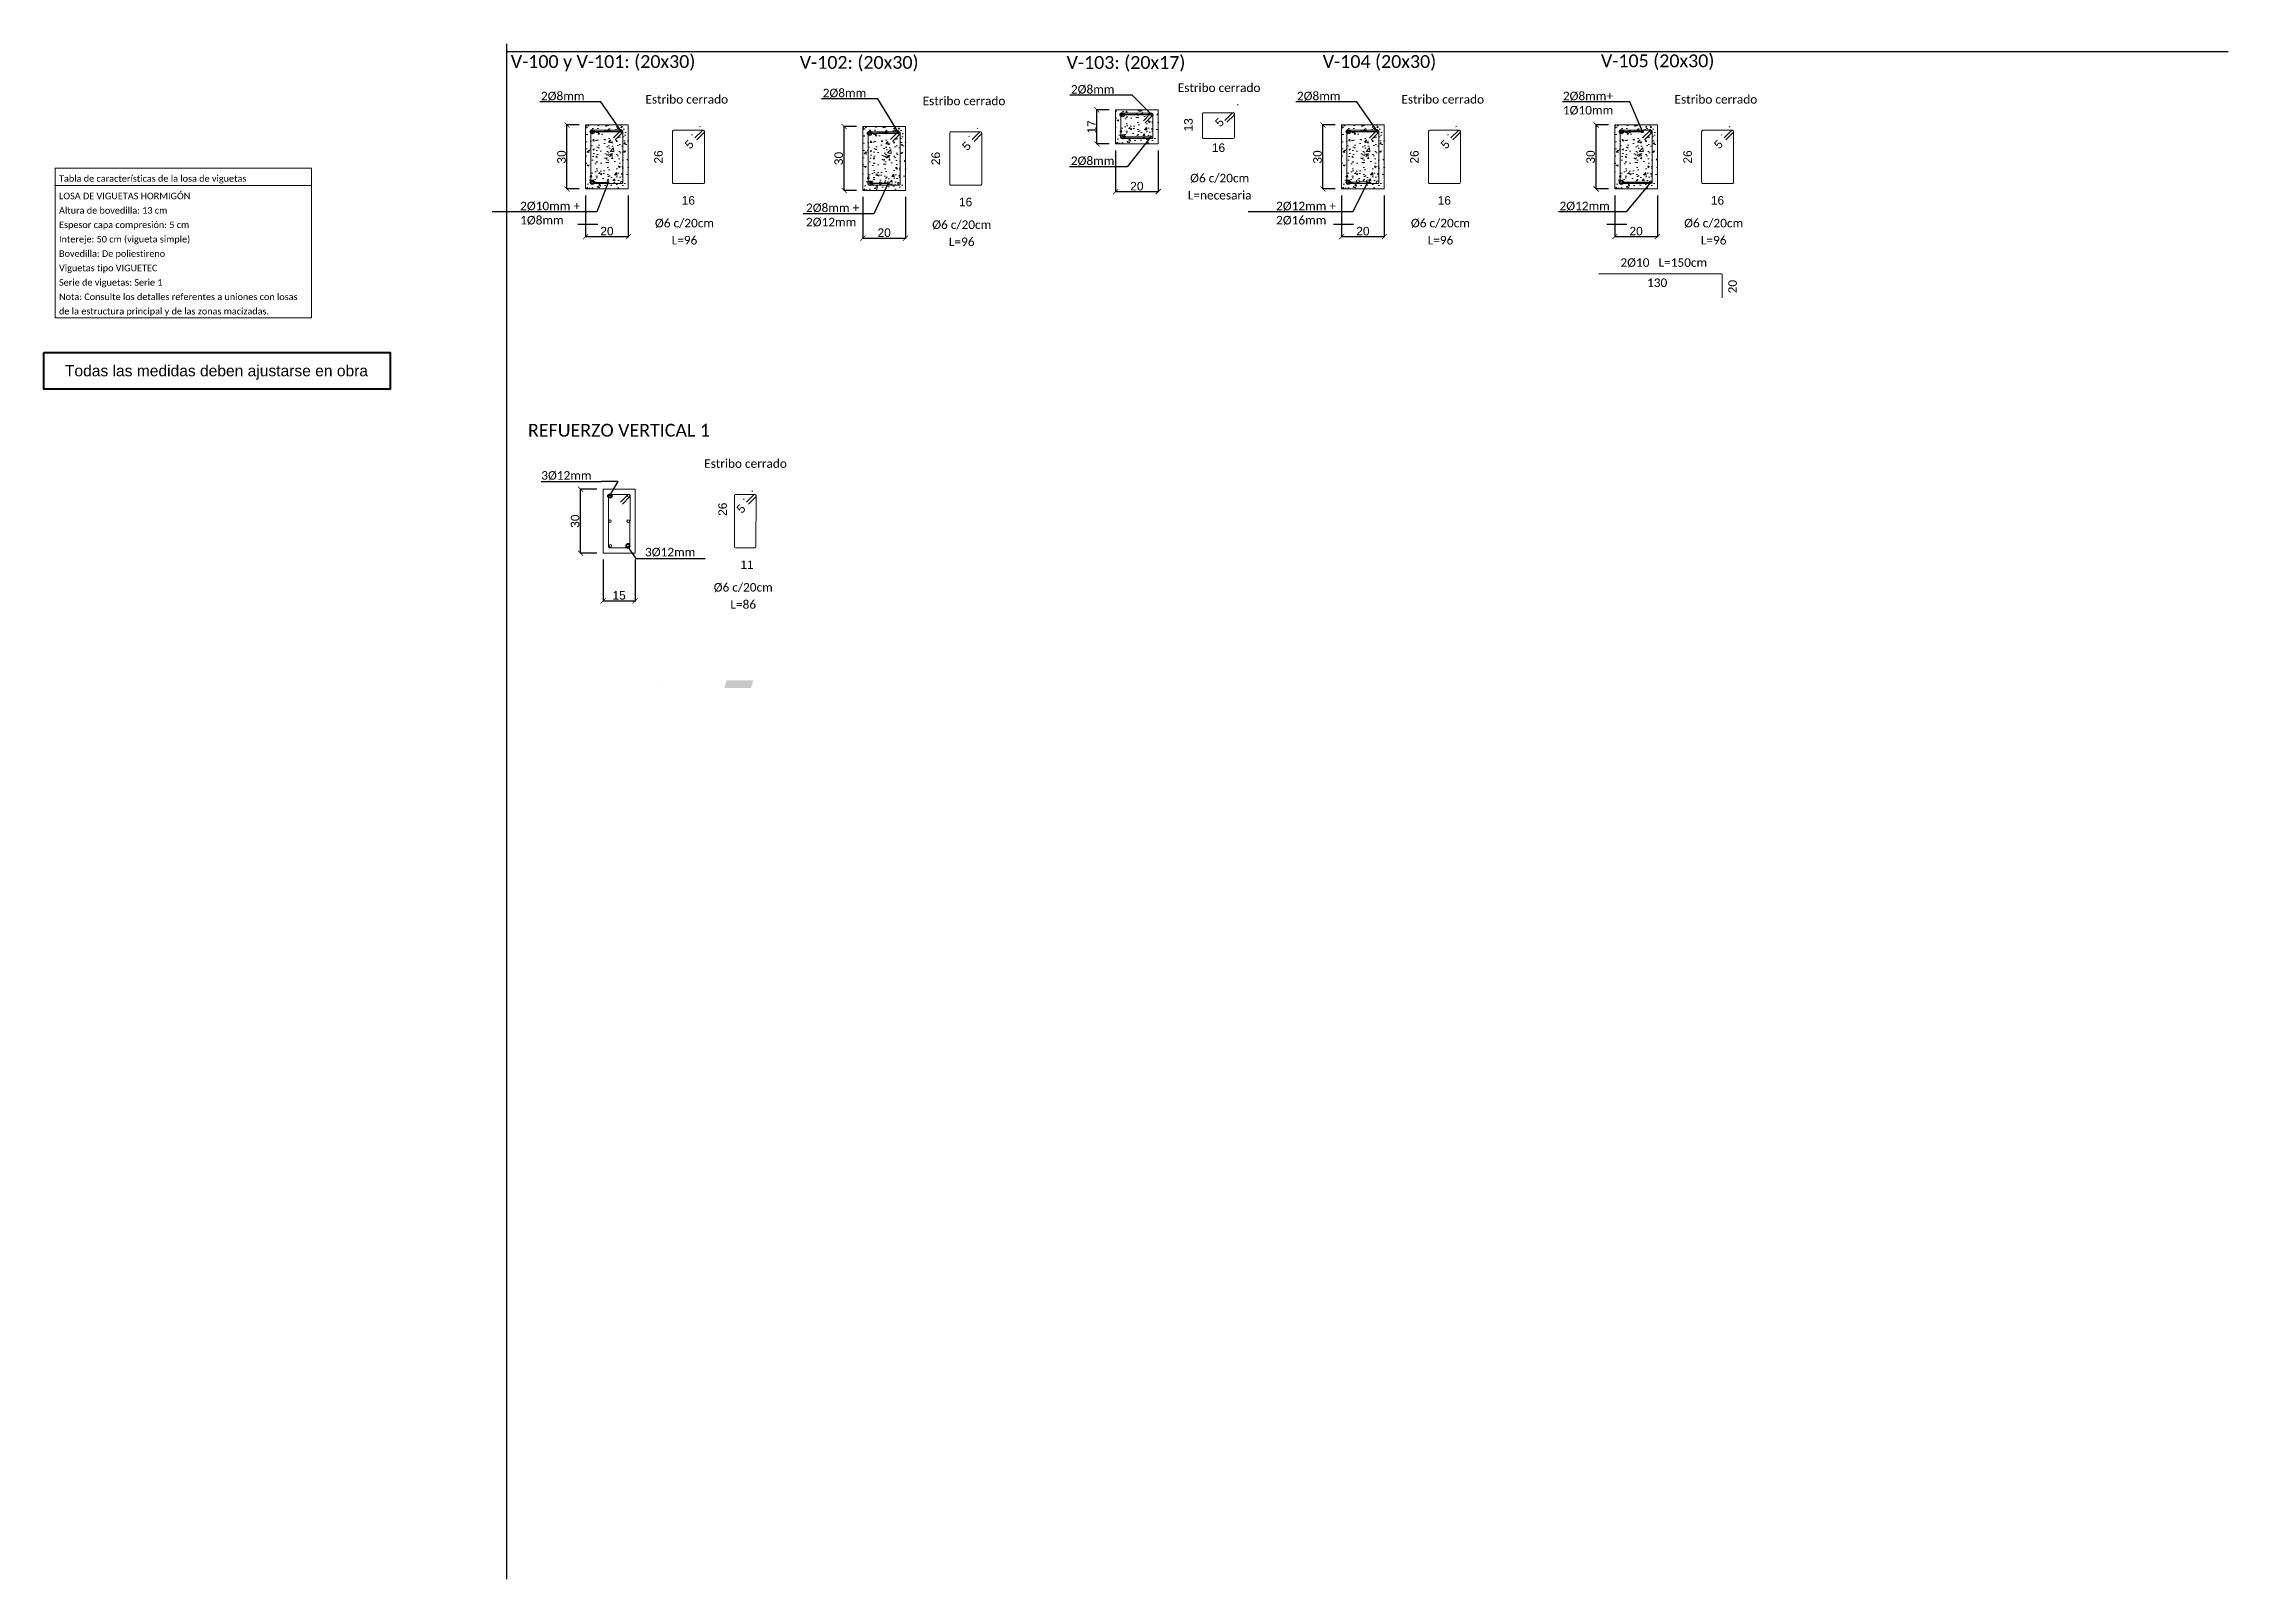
# Model space of a CAD drawing. Header units: millimetres. Extents: x 141 to 456, y -20 to 129.
# Drawn here: x 404.4 to 455.6, y -10.4 to 25.6 of the extents above; entities that cross this region are included whole.
import ezdxf
from ezdxf import colors
from ezdxf.entities.mleader import LeaderData, LeaderLine
from ezdxf.enums import TextEntityAlignment as Align
from ezdxf.math import Vec2, Vec3

# ---------------------------------------------------------------- set-up
doc = ezdxf.new("R2010")
doc.units = ezdxf.units.MM
doc.header["$LTSCALE"] = 0.1
doc.header["$MEASUREMENT"] = 0
doc.header["$PDMODE"] = 3
doc.header["$PDSIZE"] = 0.1
doc.layers.get('DEFPOINTS').update_dxf_attribs({"color": 1})
for name, color, linetype, lineweight in [('ARM_LONGITUDINAL_Ø10', 10, 'Continuous', 9), ('ARM_LONGITUDINAL_Ø12', 10, 'Continuous', 9), ('ARM_TRANSVERSAL_Ø6', 10, 'Continuous', 9), ('CIM_REFEREN', 2, 'Continuous', 0), ('CIM_TXT_ARMADOS', 3, 'Continuous', 0), ('SEC_COTAS_SEC_DIM_VIGA', 1, 'Continuous', 0), ('SEC_REF_TXT_POSICIONES_ARM_ESTRIBOS', 1, 'Continuous', 9), ('SOMBRA', 1, 'Continuous', 0), ('TAB_CAR_LOSA', 2, 'Continuous', 0), ('VIG_CARAS', 4, 'Continuous', 9)]:
    doc.layers.add(name, color=color, linetype=linetype, lineweight=lineweight)
doc.layers.add('COTAS-HECTOR', color=2, linetype='Continuous')
doc.layers.add('Textos', color=7, linetype='Continuous')
doc.styles.add('ARIAL', font='arial.ttf', dxfattribs={"height": 0.18})
doc.styles.add('Arial20', font='arial.ttf', dxfattribs={"height": 0.2})
doc.styles.add('CYPETXT', font='calibri.ttf', dxfattribs={"height": 0.2})
doc.dimstyles.new('COTA-1-100', dxfattribs={"dimtxt": 0.2, "dimasz": 0.12, "dimexe": 0.012, "dimexo": 0.15, "dimgap": 0.025, "dimtad": 1, "dimzin": 0, "dimdsep": 46, "dimtxsty": 'Arial20', "dimblk1": 'ARCHTICK', "dimblk2": 'ARCHTICK', "dimsah": 1, "dimcen": 0.09, "dimclrd": 256, "dimclre": 256, "dimclrt": 256, "dimazin": 0, "dimtfac": 1, "dimtofl": 0, "dimtmove": 2, "dimatfit": 3, "dimldrblk": 'ARCHTICK', "dimfxl": 1, "dimtolj": 1, "dimtzin": 0, "dimarcsym": 0})

msp = doc.modelspace()

# ---------------------------------------------------------------- texts
at = {"layer": 'CIM_REFEREN', "style": 'CYPETXT'}
for s, p in [('V-100 y V-101: (20x30)', (415.3757, 25.0077)), ('V-102: (20x30)', (422.1501, 24.988)), ('V-103: (20x17)', (428.4051, 24.9865)), ('V-104 (20x30)', (434.4107, 25.0079)), ('V-105 (20x30)', (440.9316, 25.0248)), ('REFUERZO VERTICAL 1', (415.7788, 16.3673))]:
    msp.add_text(s, height=0.3, dxfattribs=at).set_placement(p)
at = {"layer": 'CIM_TXT_ARMADOS', "style": 'CYPETXT'}
for p in [(431.9799, 24.4445), (419.5004, 24.1723), (426, 24.1355), (437.2226, 24.1723), (443.6268, 24.1723), (420.8777, 15.6362)]:
    msp.add_text('Estribo cerrado', height=0.2, dxfattribs=at).set_placement(p, align=Align.CENTER)
at = {"layer": 'COTAS-HECTOR', "style": 'CYPETXT'}
for s, p in [('2%%C10   L=150cm', (442.4048, 20.4472)), ('130', (442.2489, 19.9737))]:
    msp.add_text(s, height=0.2, dxfattribs=at).set_placement(p, align=Align.MIDDLE_CENTER)
msp.add_text('20', height=0.2, rotation=90, dxfattribs=at).set_placement((444.0169, 19.8821), align=Align.MIDDLE_CENTER)
at = {"layer": 'COTAS-HECTOR', "char_height": 0.2, "width": 1.471457, "style": 'CYPETXT'}
for insert, attachment_point in [((416.0891, 15.5578), 1), ((418.5224, 13.5463), 7)]:
    msp.add_mtext('3%%C12mm', dxfattribs=dict(at, insert=insert, attachment_point=attachment_point))
at = {"layer": 'SEC_REF_TXT_POSICIONES_ARM_ESTRIBOS', "style": 'CYPETXT'}
for s, p in [('%%C6 c/20cm', (431.9933, 22.4262)), ('L=necesaria', (431.9933, 22.025)), ('%%C6 c/20cm', (419.4473, 21.3716)), ('L=96', (419.4473, 20.9704)), ('%%C6 c/20cm', (425.9468, 21.3348)), ('L=96', (425.9468, 20.9337)), ('%%C6 c/20cm', (437.1694, 21.3716)), ('L=96', (437.1694, 20.9704)), ('%%C6 c/20cm', (443.5736, 21.3716)), ('L=96', (443.5736, 20.9704)), ('%%C6 c/20cm', (420.8246, 12.8355)), ('L=86', (420.8246, 12.4344))]:
    msp.add_text(s, height=0.2, dxfattribs=at).set_placement(p, align=Align.MIDDLE_CENTER)
at = {"layer": 'TAB_CAR_LOSA', "style": 'CYPETXT'}
for s, p in [('Tabla de características de la losa de viguetas', (404.7846, 22.4939)), ('LOSA DE VIGUETAS HORMIGÓN', (404.7846, 22.0839)), ('Altura de bovedilla: 13 cm', (404.7846, 21.7464)), ('Espesor capa compresión: 5 cm', (404.7846, 21.4089)), ('Intereje: 50 cm (vigueta simple)', (404.7846, 21.0714)), ('Bovedilla: De poliestireno', (404.7846, 20.7339)), ('Viguetas tipo VIGUETEC', (404.7846, 20.3964)), ('Serie de viguetas: Serie 1', (404.7846, 20.0589)), ('Nota: Consulte los detalles referentes a uniones con losas', (404.7846, 19.7214)), ('de la estructura principal y de las zonas macizadas.', (404.7846, 19.3839))]:
    msp.add_text(s, height=0.153333, dxfattribs=at).set_placement(p, align=Align.TOP_LEFT)
at = {"layer": 'Textos', "linetype": 'Continuous', "style": 'ARIAL'}
msp.add_text('Todas las medidas deben ajustarse en obra', height=0.26145, dxfattribs=at).set_placement((404.9232, 17.7816))

# ---------------------------------------------------------------- blocks, each defined once
blk = doc.blocks.new('_ARCHTICK')
at = {"color": 0, "linetype": 'ByBlock', "const_width": 0.15}
blk.add_lwpolyline([(-0.5, -0.5), (0.5, 0.5)], dxfattribs=at)
blk = doc.blocks.new('*D185')
at = {"layer": 'DEFPOINTS', "color": 0, "transparency": 16777216}
for p in [(429.553, 23.227), (430.553, 23.227), (430.553, 22.109)]:
    blk.add_point(p, dxfattribs=at)
at = {"layer": 'SEC_COTAS_SEC_DIM_VIGA', "lineweight": -2, "transparency": 16777216}
for p, q in [((429.553, 23.077), (429.553, 22.097)), ((430.553, 23.077), (430.553, 22.097)), ((429.553, 22.109), (430.553, 22.109))]:
    blk.add_line(p, q, dxfattribs=at)
at = {"layer": 'SEC_COTAS_SEC_DIM_VIGA', "lineweight": -2, "transparency": 16777216, "xscale": 0.12, "yscale": 0.12, "zscale": 0.12, "rotation": 180}
blk.add_blockref('_ARCHTICK', (429.553, 22.109), dxfattribs=at)
at = {"layer": 'SEC_COTAS_SEC_DIM_VIGA', "lineweight": -2, "transparency": 16777216, "xscale": 0.12, "yscale": 0.12, "zscale": 0.12}
blk.add_blockref('_ARCHTICK', (430.553, 22.109), dxfattribs=at)
at = {"layer": 'SEC_COTAS_SEC_DIM_VIGA', "transparency": 16777216, "insert": (430.053, 22.236), "char_height": 0.2, "attachment_point": 5, "style": 'Arial20'}
blk.add_mtext('\\A1;20', dxfattribs=at)
blk = doc.blocks.new('*D186')
at = {"layer": 'DEFPOINTS', "color": 0, "transparency": 16777216}
for p in [(429.115, 24.027), (429.553, 24.027), (429.553, 23.227)]:
    blk.add_point(p, dxfattribs=at)
at = {"layer": 'SEC_COTAS_SEC_DIM_VIGA', "lineweight": -2, "transparency": 16777216}
for p, q in [((429.403, 24.027), (429.103, 24.027)), ((429.115, 23.227), (429.115, 24.027)), ((429.403, 23.227), (429.103, 23.227))]:
    blk.add_line(p, q, dxfattribs=at)
at = {"layer": 'SEC_COTAS_SEC_DIM_VIGA', "lineweight": -2, "transparency": 16777216, "xscale": 0.12, "yscale": 0.12, "zscale": 0.12}
for p, rotation in [((429.115, 24.027), 90), ((429.115, 23.227), 270)]:
    blk.add_blockref('_ARCHTICK', p, dxfattribs=dict(at, rotation=rotation))
at = {"layer": 'SEC_COTAS_SEC_DIM_VIGA', "transparency": 16777216, "insert": (428.99, 23.627), "char_height": 0.2, "attachment_point": 5, "rotation": 90, "style": 'Arial20'}
blk.add_mtext('\\A1;17', dxfattribs=at)
blk = doc.blocks.new('_Origin')
at = {"color": 0, "linetype": 'ByBlock', "lineweight": -2}
blk.add_line((0, 0), (-1, 0), dxfattribs=at)
blk.add_circle((0, 0), 0.5, dxfattribs=at)
blk = doc.blocks.new('*D187')
at = {"layer": 'DEFPOINTS', "color": 0, "transparency": 16777216}
for p in [(431.284, 23.958), (431.667, 23.958), (431.667, 23.352)]:
    blk.add_point(p, dxfattribs=at)
at = {"layer": 'SEC_COTAS_SEC_DIM_VIGA', "transparency": 16777216, "insert": (431.262, 23.675), "char_height": 0.2, "attachment_point": 5, "rotation": 90, "style": 'Arial20'}
blk.add_mtext('\\A1;13', dxfattribs=at)
blk = doc.blocks.new('_None')
blk = doc.blocks.new('*D188')
at = {"layer": 'DEFPOINTS', "color": 0, "transparency": 16777216}
for p in [(431.588, 23.088), (432.343, 23.088), (432.343, 23.011)]:
    blk.add_point(p, dxfattribs=at)
at = {"layer": 'SEC_COTAS_SEC_DIM_VIGA', "transparency": 16777216, "insert": (431.966, 23.138), "char_height": 0.2, "attachment_point": 5, "style": 'Arial20'}
blk.add_mtext('\\A1;16', dxfattribs=at)
blk = doc.blocks.new('*D189')
at = {"layer": 'DEFPOINTS', "color": 0, "transparency": 16777216}
for p in [(432.422, 24.141), (432.337, 23.841), (432.53, 24.029)]:
    blk.add_point(p, dxfattribs=at)
at = {"layer": 'SEC_COTAS_SEC_DIM_VIGA', "lineweight": -2, "transparency": 16777216}
for p, q in [((432.426, 24.137), (432.413, 24.15)), ((432.232, 23.949), (432.22, 23.962))]:
    blk.add_line(p, q, dxfattribs=at)
at = {"layer": 'SEC_COTAS_SEC_DIM_VIGA', "transparency": 16777216, "insert": (431.99, 23.734), "char_height": 0.2, "attachment_point": 5, "rotation": 44.1312, "style": 'Arial20'}
blk.add_mtext('\\A1;5', dxfattribs=at)
blk = doc.blocks.new('*D190')
at = {"layer": 'DEFPOINTS', "color": 0, "transparency": 16777216}
for p in [(423.629, 22.136), (424.629, 22.136), (424.629, 21.018)]:
    blk.add_point(p, dxfattribs=at)
at = {"layer": 'SEC_COTAS_SEC_DIM_VIGA', "lineweight": -2, "transparency": 16777216}
for p, q in [((423.629, 21.986), (423.629, 21.006)), ((424.629, 21.986), (424.629, 21.006)), ((423.629, 21.018), (424.629, 21.018))]:
    blk.add_line(p, q, dxfattribs=at)
at = {"layer": 'SEC_COTAS_SEC_DIM_VIGA', "lineweight": -2, "transparency": 16777216, "xscale": 0.12, "yscale": 0.12, "zscale": 0.12, "rotation": 180}
blk.add_blockref('_ARCHTICK', (423.629, 21.018), dxfattribs=at)
at = {"layer": 'SEC_COTAS_SEC_DIM_VIGA', "lineweight": -2, "transparency": 16777216, "xscale": 0.12, "yscale": 0.12, "zscale": 0.12}
blk.add_blockref('_ARCHTICK', (424.629, 21.018), dxfattribs=at)
at = {"layer": 'SEC_COTAS_SEC_DIM_VIGA', "transparency": 16777216, "insert": (424.129, 21.145), "char_height": 0.2, "attachment_point": 5, "style": 'Arial20'}
blk.add_mtext('\\A1;20', dxfattribs=at)
blk = doc.blocks.new('*D191')
at = {"layer": 'DEFPOINTS', "color": 0, "transparency": 16777216}
for p in [(423.191, 23.636), (423.629, 23.636), (423.629, 22.136)]:
    blk.add_point(p, dxfattribs=at)
at = {"layer": 'SEC_COTAS_SEC_DIM_VIGA', "lineweight": -2, "transparency": 16777216}
for p, q in [((423.479, 23.636), (423.179, 23.636)), ((423.191, 22.136), (423.191, 23.636)), ((423.479, 22.136), (423.179, 22.136))]:
    blk.add_line(p, q, dxfattribs=at)
at = {"layer": 'SEC_COTAS_SEC_DIM_VIGA', "lineweight": -2, "transparency": 16777216, "xscale": 0.12, "yscale": 0.12, "zscale": 0.12}
for p, rotation in [((423.191, 23.636), 90), ((423.191, 22.136), 270)]:
    blk.add_blockref('_ARCHTICK', p, dxfattribs=dict(at, rotation=rotation))
at = {"layer": 'SEC_COTAS_SEC_DIM_VIGA', "transparency": 16777216, "insert": (423.064, 22.886), "char_height": 0.2, "attachment_point": 5, "rotation": 90, "style": 'Arial20'}
blk.add_mtext('\\A1;30', dxfattribs=at)
blk = doc.blocks.new('*D192')
at = {"layer": 'DEFPOINTS', "color": 0, "transparency": 16777216}
for p in [(425.361, 23.511), (425.743, 23.511), (425.743, 22.261)]:
    blk.add_point(p, dxfattribs=at)
at = {"layer": 'SEC_COTAS_SEC_DIM_VIGA', "transparency": 16777216, "insert": (425.338, 22.886), "char_height": 0.2, "attachment_point": 5, "rotation": 90, "style": 'Arial20'}
blk.add_mtext('\\A1;26', dxfattribs=at)
blk = doc.blocks.new('*D193')
at = {"layer": 'DEFPOINTS', "color": 0, "transparency": 16777216}
for p in [(425.66, 22.433), (426.415, 22.433), (426.415, 21.738)]:
    blk.add_point(p, dxfattribs=at)
at = {"layer": 'SEC_COTAS_SEC_DIM_VIGA', "transparency": 16777216, "insert": (426.037, 21.865), "char_height": 0.2, "attachment_point": 5, "style": 'Arial20'}
blk.add_mtext('\\A1;16', dxfattribs=at)
blk = doc.blocks.new('*D194')
at = {"layer": 'DEFPOINTS', "color": 0, "transparency": 16777216}
for p in [(426.321, 23.586), (426.236, 23.286), (426.43, 23.474)]:
    blk.add_point(p, dxfattribs=at)
at = {"layer": 'SEC_COTAS_SEC_DIM_VIGA', "lineweight": -2, "transparency": 16777216}
for p, q in [((426.325, 23.582), (426.313, 23.595)), ((426.131, 23.394), (426.119, 23.407))]:
    blk.add_line(p, q, dxfattribs=at)
at = {"layer": 'SEC_COTAS_SEC_DIM_VIGA', "transparency": 16777216, "insert": (426.059, 23.179), "char_height": 0.2, "attachment_point": 5, "rotation": 44.1312, "style": 'Arial20'}
blk.add_mtext('\\A1;5', dxfattribs=at)
blk = doc.blocks.new('*D195')
at = {"layer": 'DEFPOINTS', "color": 0, "transparency": 16777216}
for p in [(417.13, 22.172), (418.13, 22.172), (418.13, 21.055)]:
    blk.add_point(p, dxfattribs=at)
at = {"layer": 'SEC_COTAS_SEC_DIM_VIGA', "lineweight": -2, "transparency": 16777216}
for p, q in [((417.13, 22.022), (417.13, 21.043)), ((418.13, 22.022), (418.13, 21.043)), ((417.13, 21.055), (418.13, 21.055))]:
    blk.add_line(p, q, dxfattribs=at)
at = {"layer": 'SEC_COTAS_SEC_DIM_VIGA', "lineweight": -2, "transparency": 16777216, "xscale": 0.12, "yscale": 0.12, "zscale": 0.12, "rotation": 180}
blk.add_blockref('_ARCHTICK', (417.13, 21.055), dxfattribs=at)
at = {"layer": 'SEC_COTAS_SEC_DIM_VIGA', "lineweight": -2, "transparency": 16777216, "xscale": 0.12, "yscale": 0.12, "zscale": 0.12}
blk.add_blockref('_ARCHTICK', (418.13, 21.055), dxfattribs=at)
at = {"layer": 'SEC_COTAS_SEC_DIM_VIGA', "transparency": 16777216, "insert": (417.63, 21.182), "char_height": 0.2, "attachment_point": 5, "style": 'Arial20'}
blk.add_mtext('\\A1;20', dxfattribs=at)
blk = doc.blocks.new('*D196')
at = {"layer": 'DEFPOINTS', "color": 0, "transparency": 16777216}
for p in [(416.692, 23.672), (417.13, 23.672), (417.13, 22.172)]:
    blk.add_point(p, dxfattribs=at)
at = {"layer": 'SEC_COTAS_SEC_DIM_VIGA', "lineweight": -2, "transparency": 16777216}
for p, q in [((416.98, 23.672), (416.68, 23.672)), ((416.692, 22.172), (416.692, 23.672)), ((416.98, 22.172), (416.68, 22.172))]:
    blk.add_line(p, q, dxfattribs=at)
at = {"layer": 'SEC_COTAS_SEC_DIM_VIGA', "lineweight": -2, "transparency": 16777216, "xscale": 0.12, "yscale": 0.12, "zscale": 0.12}
for p, rotation in [((416.692, 23.672), 90), ((416.692, 22.172), 270)]:
    blk.add_blockref('_ARCHTICK', p, dxfattribs=dict(at, rotation=rotation))
at = {"layer": 'SEC_COTAS_SEC_DIM_VIGA', "transparency": 16777216, "insert": (416.565, 22.922), "char_height": 0.2, "attachment_point": 5, "rotation": 90, "style": 'Arial20'}
blk.add_mtext('\\A1;30', dxfattribs=at)
blk = doc.blocks.new('*D197')
at = {"layer": 'DEFPOINTS', "color": 0, "transparency": 16777216}
for p in [(418.861, 23.547), (419.243, 23.547), (419.243, 22.297)]:
    blk.add_point(p, dxfattribs=at)
at = {"layer": 'SEC_COTAS_SEC_DIM_VIGA', "transparency": 16777216, "insert": (418.838, 22.922), "char_height": 0.2, "attachment_point": 5, "rotation": 90, "style": 'Arial20'}
blk.add_mtext('\\A1;26', dxfattribs=at)
blk = doc.blocks.new('*D198')
at = {"layer": 'DEFPOINTS', "color": 0, "transparency": 16777216}
for p in [(419.16, 22.47), (419.915, 22.47), (419.915, 21.775)]:
    blk.add_point(p, dxfattribs=at)
at = {"layer": 'SEC_COTAS_SEC_DIM_VIGA', "transparency": 16777216, "insert": (419.538, 21.902), "char_height": 0.2, "attachment_point": 5, "style": 'Arial20'}
blk.add_mtext('\\A1;16', dxfattribs=at)
blk = doc.blocks.new('*D199')
at = {"layer": 'DEFPOINTS', "color": 0, "transparency": 16777216}
for p in [(419.821, 23.623), (419.736, 23.323), (419.93, 23.511)]:
    blk.add_point(p, dxfattribs=at)
at = {"layer": 'SEC_COTAS_SEC_DIM_VIGA', "lineweight": -2, "transparency": 16777216}
for p, q in [((419.826, 23.619), (419.813, 23.632)), ((419.632, 23.431), (419.619, 23.444))]:
    blk.add_line(p, q, dxfattribs=at)
at = {"layer": 'SEC_COTAS_SEC_DIM_VIGA', "transparency": 16777216, "insert": (419.559, 23.216), "char_height": 0.2, "attachment_point": 5, "rotation": 44.1312, "style": 'Arial20'}
blk.add_mtext('\\A1;5', dxfattribs=at)
blk = doc.blocks.new('*D260')
at = {"layer": 'DEFPOINTS', "color": 0, "transparency": 16777216}
for p in [(417.01, 15.136), (417.54, 15.136), (417.54, 13.636)]:
    blk.add_point(p, dxfattribs=at)
at = {"layer": 'SEC_COTAS_SEC_DIM_VIGA', "lineweight": -2, "transparency": 16777216}
for p, q in [((417.39, 15.136), (416.998, 15.136)), ((417.01, 13.636), (417.01, 15.136)), ((417.39, 13.636), (416.998, 13.636))]:
    blk.add_line(p, q, dxfattribs=at)
at = {"layer": 'SEC_COTAS_SEC_DIM_VIGA', "lineweight": -2, "transparency": 16777216, "xscale": 0.12, "yscale": 0.12, "zscale": 0.12}
for p, rotation in [((417.01, 15.136), 90), ((417.01, 13.636), 270)]:
    blk.add_blockref('_ARCHTICK', p, dxfattribs=dict(at, rotation=rotation))
at = {"layer": 'SEC_COTAS_SEC_DIM_VIGA', "transparency": 16777216, "insert": (416.883, 14.386), "char_height": 0.2, "attachment_point": 5, "rotation": 90, "style": 'Arial20'}
blk.add_mtext('\\A1;30', dxfattribs=at)
blk = doc.blocks.new('*D261')
at = {"layer": 'DEFPOINTS', "color": 0, "transparency": 16777216}
for p in [(417.54, 13.636), (418.29, 13.636), (418.29, 12.519)]:
    blk.add_point(p, dxfattribs=at)
at = {"layer": 'SEC_COTAS_SEC_DIM_VIGA', "lineweight": -2, "transparency": 16777216}
for p, q in [((417.54, 13.486), (417.54, 12.507)), ((418.29, 13.486), (418.29, 12.507)), ((417.54, 12.519), (418.29, 12.519))]:
    blk.add_line(p, q, dxfattribs=at)
at = {"layer": 'SEC_COTAS_SEC_DIM_VIGA', "lineweight": -2, "transparency": 16777216, "xscale": 0.12, "yscale": 0.12, "zscale": 0.12, "rotation": 180}
blk.add_blockref('_ARCHTICK', (417.54, 12.519), dxfattribs=at)
at = {"layer": 'SEC_COTAS_SEC_DIM_VIGA', "lineweight": -2, "transparency": 16777216, "xscale": 0.12, "yscale": 0.12, "zscale": 0.12}
blk.add_blockref('_ARCHTICK', (418.29, 12.519), dxfattribs=at)
at = {"layer": 'SEC_COTAS_SEC_DIM_VIGA', "transparency": 16777216, "insert": (417.915, 12.646), "char_height": 0.2, "attachment_point": 5, "style": 'Arial20'}
blk.add_mtext('\\A1;15', dxfattribs=at)
blk = doc.blocks.new('*D262')
at = {"layer": 'DEFPOINTS', "color": 0, "transparency": 16777216}
for p in [(420.238, 15.011), (420.62, 15.011), (420.62, 13.761)]:
    blk.add_point(p, dxfattribs=at)
at = {"layer": 'SEC_COTAS_SEC_DIM_VIGA', "transparency": 16777216, "insert": (420.342, 14.666), "char_height": 0.2, "width": 0.28622, "attachment_point": 5, "rotation": 90, "style": 'Arial20'}
blk.add_mtext('\\A1;26', dxfattribs=at)
blk = doc.blocks.new('*D263')
at = {"layer": 'DEFPOINTS', "color": 0, "transparency": 16777216}
for p in [(420.538, 13.934), (421.293, 13.934), (421.293, 13.238)]:
    blk.add_point(p, dxfattribs=at)
at = {"layer": 'SEC_COTAS_SEC_DIM_VIGA', "transparency": 16777216, "insert": (420.915, 13.364), "char_height": 0.2, "attachment_point": 5, "style": 'Arial20'}
blk.add_mtext('\\A1;11', dxfattribs=at)
blk = doc.blocks.new('*D264')
at = {"layer": 'DEFPOINTS', "color": 0, "transparency": 16777216}
for p in [(421.035, 15.085), (421.144, 14.974), (420.95, 14.786)]:
    blk.add_point(p, dxfattribs=at)
at = {"layer": 'SEC_COTAS_SEC_DIM_VIGA', "lineweight": -2, "transparency": 16777216}
for p, q in [((420.845, 14.893), (420.833, 14.906)), ((421.039, 15.081), (421.027, 15.094))]:
    blk.add_line(p, q, dxfattribs=at)
at = {"layer": 'SEC_COTAS_SEC_DIM_VIGA', "transparency": 16777216, "insert": (420.773, 14.678), "char_height": 0.2, "attachment_point": 5, "rotation": 44.1312, "style": 'Arial20'}
blk.add_mtext('\\A1;5', dxfattribs=at)
blk = doc.blocks.new('*D358')
at = {"layer": 'DEFPOINTS', "color": 0, "transparency": 16777216}
for p in [(436.882, 22.47), (437.637, 22.47), (437.637, 21.775)]:
    blk.add_point(p, dxfattribs=at)
at = {"layer": 'SEC_COTAS_SEC_DIM_VIGA', "transparency": 16777216, "insert": (437.26, 21.902), "char_height": 0.2, "attachment_point": 5, "style": 'Arial20'}
blk.add_mtext('\\A1;16', dxfattribs=at)
blk = doc.blocks.new('*D359')
at = {"layer": 'DEFPOINTS', "color": 0, "transparency": 16777216}
for p in [(437.544, 23.623), (437.458, 23.323), (437.652, 23.511)]:
    blk.add_point(p, dxfattribs=at)
at = {"layer": 'SEC_COTAS_SEC_DIM_VIGA', "lineweight": -2, "transparency": 16777216}
for p, q in [((437.548, 23.619), (437.535, 23.632)), ((437.354, 23.431), (437.341, 23.444))]:
    blk.add_line(p, q, dxfattribs=at)
at = {"layer": 'SEC_COTAS_SEC_DIM_VIGA', "transparency": 16777216, "insert": (437.282, 23.216), "char_height": 0.2, "attachment_point": 5, "rotation": 44.1312, "style": 'Arial20'}
blk.add_mtext('\\A1;5', dxfattribs=at)
blk = doc.blocks.new('*D355')
at = {"layer": 'DEFPOINTS', "color": 0, "transparency": 16777216}
for p in [(434.852, 22.172), (435.852, 22.172), (435.852, 21.055)]:
    blk.add_point(p, dxfattribs=at)
at = {"layer": 'SEC_COTAS_SEC_DIM_VIGA', "lineweight": -2, "transparency": 16777216}
for p, q in [((434.852, 22.022), (434.852, 21.043)), ((435.852, 22.022), (435.852, 21.043)), ((434.852, 21.055), (435.852, 21.055))]:
    blk.add_line(p, q, dxfattribs=at)
at = {"layer": 'SEC_COTAS_SEC_DIM_VIGA', "lineweight": -2, "transparency": 16777216, "xscale": 0.12, "yscale": 0.12, "zscale": 0.12, "rotation": 180}
blk.add_blockref('_ARCHTICK', (434.852, 21.055), dxfattribs=at)
at = {"layer": 'SEC_COTAS_SEC_DIM_VIGA', "lineweight": -2, "transparency": 16777216, "xscale": 0.12, "yscale": 0.12, "zscale": 0.12}
blk.add_blockref('_ARCHTICK', (435.852, 21.055), dxfattribs=at)
at = {"layer": 'SEC_COTAS_SEC_DIM_VIGA', "transparency": 16777216, "insert": (435.352, 21.182), "char_height": 0.2, "attachment_point": 5, "style": 'Arial20'}
blk.add_mtext('\\A1;20', dxfattribs=at)
blk = doc.blocks.new('*D356')
at = {"layer": 'DEFPOINTS', "color": 0, "transparency": 16777216}
for p in [(434.414, 23.672), (434.852, 23.672), (434.852, 22.172)]:
    blk.add_point(p, dxfattribs=at)
at = {"layer": 'SEC_COTAS_SEC_DIM_VIGA', "lineweight": -2, "transparency": 16777216}
for p, q in [((434.702, 23.672), (434.402, 23.672)), ((434.414, 22.172), (434.414, 23.672)), ((434.702, 22.172), (434.402, 22.172))]:
    blk.add_line(p, q, dxfattribs=at)
at = {"layer": 'SEC_COTAS_SEC_DIM_VIGA', "lineweight": -2, "transparency": 16777216, "xscale": 0.12, "yscale": 0.12, "zscale": 0.12}
for p, rotation in [((434.414, 23.672), 90), ((434.414, 22.172), 270)]:
    blk.add_blockref('_ARCHTICK', p, dxfattribs=dict(at, rotation=rotation))
at = {"layer": 'SEC_COTAS_SEC_DIM_VIGA', "transparency": 16777216, "insert": (434.287, 22.922), "char_height": 0.2, "attachment_point": 5, "rotation": 90, "style": 'Arial20'}
blk.add_mtext('\\A1;30', dxfattribs=at)
blk = doc.blocks.new('*D357')
at = {"layer": 'DEFPOINTS', "color": 0, "transparency": 16777216}
for p in [(436.583, 23.547), (436.965, 23.547), (436.965, 22.297)]:
    blk.add_point(p, dxfattribs=at)
at = {"layer": 'SEC_COTAS_SEC_DIM_VIGA', "transparency": 16777216, "insert": (436.56, 22.922), "char_height": 0.2, "attachment_point": 5, "rotation": 90, "style": 'Arial20'}
blk.add_mtext('\\A1;26', dxfattribs=at)
blk = doc.blocks.new('*D363')
at = {"layer": 'DEFPOINTS', "color": 0, "transparency": 16777216}
for p in [(443.287, 22.47), (444.042, 22.47), (444.042, 21.775)]:
    blk.add_point(p, dxfattribs=at)
at = {"layer": 'SEC_COTAS_SEC_DIM_VIGA', "transparency": 16777216, "insert": (443.664, 21.902), "char_height": 0.2, "attachment_point": 5, "style": 'Arial20'}
blk.add_mtext('\\A1;16', dxfattribs=at)
blk = doc.blocks.new('*D364')
at = {"layer": 'DEFPOINTS', "color": 0, "transparency": 16777216}
for p in [(443.948, 23.623), (443.863, 23.323), (444.056, 23.511)]:
    blk.add_point(p, dxfattribs=at)
at = {"layer": 'SEC_COTAS_SEC_DIM_VIGA', "lineweight": -2, "transparency": 16777216}
for p, q in [((443.952, 23.619), (443.939, 23.632)), ((443.758, 23.431), (443.746, 23.444))]:
    blk.add_line(p, q, dxfattribs=at)
at = {"layer": 'SEC_COTAS_SEC_DIM_VIGA', "transparency": 16777216, "insert": (443.686, 23.216), "char_height": 0.2, "attachment_point": 5, "rotation": 44.1312, "style": 'Arial20'}
blk.add_mtext('\\A1;5', dxfattribs=at)
blk = doc.blocks.new('*D360')
at = {"layer": 'DEFPOINTS', "color": 0, "transparency": 16777216}
for p in [(441.256, 22.172), (442.256, 22.172), (442.256, 21.055)]:
    blk.add_point(p, dxfattribs=at)
at = {"layer": 'SEC_COTAS_SEC_DIM_VIGA', "lineweight": -2, "transparency": 16777216}
for p, q in [((441.256, 22.022), (441.256, 21.043)), ((442.256, 22.022), (442.256, 21.043)), ((441.256, 21.055), (442.256, 21.055))]:
    blk.add_line(p, q, dxfattribs=at)
at = {"layer": 'SEC_COTAS_SEC_DIM_VIGA', "lineweight": -2, "transparency": 16777216, "xscale": 0.12, "yscale": 0.12, "zscale": 0.12, "rotation": 180}
blk.add_blockref('_ARCHTICK', (441.256, 21.055), dxfattribs=at)
at = {"layer": 'SEC_COTAS_SEC_DIM_VIGA', "lineweight": -2, "transparency": 16777216, "xscale": 0.12, "yscale": 0.12, "zscale": 0.12}
blk.add_blockref('_ARCHTICK', (442.256, 21.055), dxfattribs=at)
at = {"layer": 'SEC_COTAS_SEC_DIM_VIGA', "transparency": 16777216, "insert": (441.756, 21.182), "char_height": 0.2, "attachment_point": 5, "style": 'Arial20'}
blk.add_mtext('\\A1;20', dxfattribs=at)
blk = doc.blocks.new('*D361')
at = {"layer": 'DEFPOINTS', "color": 0, "transparency": 16777216}
for p in [(440.818, 23.672), (441.256, 23.672), (441.256, 22.172)]:
    blk.add_point(p, dxfattribs=at)
at = {"layer": 'SEC_COTAS_SEC_DIM_VIGA', "lineweight": -2, "transparency": 16777216}
for p, q in [((441.106, 23.672), (440.806, 23.672)), ((440.818, 22.172), (440.818, 23.672)), ((441.106, 22.172), (440.806, 22.172))]:
    blk.add_line(p, q, dxfattribs=at)
at = {"layer": 'SEC_COTAS_SEC_DIM_VIGA', "lineweight": -2, "transparency": 16777216, "xscale": 0.12, "yscale": 0.12, "zscale": 0.12}
for p, rotation in [((440.818, 23.672), 90), ((440.818, 22.172), 270)]:
    blk.add_blockref('_ARCHTICK', p, dxfattribs=dict(at, rotation=rotation))
at = {"layer": 'SEC_COTAS_SEC_DIM_VIGA', "transparency": 16777216, "insert": (440.691, 22.922), "char_height": 0.2, "attachment_point": 5, "rotation": 90, "style": 'Arial20'}
blk.add_mtext('\\A1;30', dxfattribs=at)
blk = doc.blocks.new('*D362')
at = {"layer": 'DEFPOINTS', "color": 0, "transparency": 16777216}
for p in [(442.987, 23.547), (443.369, 23.547), (443.369, 22.297)]:
    blk.add_point(p, dxfattribs=at)
at = {"layer": 'SEC_COTAS_SEC_DIM_VIGA', "transparency": 16777216, "insert": (442.964, 22.922), "char_height": 0.2, "attachment_point": 5, "rotation": 90, "style": 'Arial20'}
blk.add_mtext('\\A1;26', dxfattribs=at)

# ---------------------------------------------------------------- dimensions: what is measured, and where the dimension line sits
at = {"layer": 'SEC_COTAS_SEC_DIM_VIGA'}
for p2, distance, text, picture, middle in [((429.5534, 24.0269), 0.438, '17', '*D186', (428.99, 23.6269)), ((430.5534, 23.2269), -1.1178, '20', '*D185', (430.0534, 22.2363))]:
    dim = msp.add_aligned_dim(p1=(429.5534, 23.2269), p2=p2, distance=distance, text=text, dimstyle='COTA-1-100', override={"dimdec": 0, "dimlfac": 20}, dxfattribs=at)
    dim.commit()
    dim.dimension.update_dxf_attribs({"geometry": picture, "text_midpoint": middle})
for base, p1, p2, override, picture, middle in [((432.4217, 24.1413), (432.3365, 23.8413), (432.5303, 24.0293), {"dimdec": 0, "dimlfac": 20, "dimblk1": 'None', "dimblk2": 'None', "dimsd1": 1, "dimsd2": 1}, '*D189', (431.9897, 23.7341)), ((419.8214, 23.6229), (419.7362, 23.323), (419.93, 23.511), {"dimdec": 0, "dimlfac": 20, "dimblk1": 'None', "dimblk2": 'None', "dimsah": 1, "dimsd1": 1, "dimsd2": 1}, '*D199', (419.5594, 23.2157)), ((426.3209, 23.5862), (426.2358, 23.2862), (426.4295, 23.4742), {"dimdec": 0, "dimlfac": 20, "dimblk1": 'None', "dimblk2": 'None', "dimsah": 1, "dimsd1": 1, "dimsd2": 1}, '*D194', (426.059, 23.1789)), ((437.5435, 23.6229), (437.4584, 23.323), (437.6521, 23.511), {"dimdec": 0, "dimlfac": 20, "dimblk1": 'None', "dimblk2": 'None', "dimsah": 1, "dimsd1": 1, "dimsd2": 1}, '*D359', (437.2816, 23.2157)), ((443.9477, 23.6229), (443.8626, 23.323), (444.0563, 23.511), {"dimdec": 0, "dimlfac": 20, "dimblk1": 'None', "dimblk2": 'None', "dimsah": 1, "dimsd1": 1, "dimsd2": 1}, '*D364', (443.6858, 23.2157)), ((421.0351, 15.0855), (420.9499, 14.7855), (421.1437, 14.9735), {"dimdec": 0, "dimlfac": 20, "dimblk1": 'None', "dimblk2": 'None', "dimsah": 1, "dimsd1": 1, "dimsd2": 1}, '*D264', (420.7731, 14.6783))]:
    dim = msp.add_linear_dim(base=base, p1=p1, p2=p2, angle=44.13116, dimstyle='COTA-1-100', override=override, dxfattribs=at)
    dim.commit()
    dim.dimension.update_dxf_attribs({"geometry": picture, "text_midpoint": middle, "dimtype": 161})
for p1, p2, distance, picture, middle in [((417.1298, 22.1723), (417.1298, 23.6723), 0.438, '*D196', (416.5647, 22.9223)), ((423.6294, 22.1356), (423.6294, 23.6356), 0.438, '*D191', (423.0642, 22.8856)), ((434.852, 22.1723), (434.852, 23.6723), 0.438, '*D356', (434.2868, 22.9223)), ((441.2562, 22.1723), (441.2562, 23.6723), 0.438, '*D361', (440.691, 22.9223)), ((417.1298, 22.1723), (418.1298, 22.1723), -1.1178, '*D195', (417.6298, 21.1817)), ((423.6294, 22.1356), (424.6294, 22.1356), -1.1178, '*D190', (424.1294, 21.1449)), ((434.852, 22.1723), (435.852, 22.1723), -1.1178, '*D355', (435.352, 21.1817)), ((441.2562, 22.1723), (442.2562, 22.1723), -1.1178, '*D360', (441.7562, 21.1817)), ((417.5396, 13.6363), (417.5396, 15.1363), 0.5297, '*D260', (416.8827, 14.3863)), ((417.5396, 13.6363), (418.2896, 13.6363), -1.1178, '*D261', (417.9146, 12.6456))]:
    dim = msp.add_aligned_dim(p1=p1, p2=p2, distance=distance, dimstyle='COTA-1-100', override={"dimdec": 0, "dimlfac": 20}, dxfattribs=at)
    dim.commit()
    dim.dimension.update_dxf_attribs({"geometry": picture, "text_midpoint": middle})
for base, p1, p2, text, override, picture, middle in [((431.2845, 23.9584), (431.6665, 23.3519), (431.6665, 23.9584), '13', {"dimdec": 0, "dimlfac": 20, "dimblk1": 'None', "dimblk2": 'None', "dimse1": 1, "dimse2": 1, "dimsd1": 1, "dimsd2": 1}, '*D187', (431.2617, 23.6753)), ((418.861, 23.5473), (419.243, 22.2973), (419.243, 23.5473), '26', {"dimdec": 0, "dimlfac": 20, "dimblk1": 'None', "dimblk2": 'None', "dimsah": 1, "dimse1": 1, "dimse2": 1, "dimsd1": 1, "dimsd2": 1}, '*D197', (418.8382, 22.9223)), ((425.3605, 23.5106), (425.7425, 22.2606), (425.7425, 23.5106), '26', {"dimdec": 0, "dimlfac": 20, "dimblk1": 'None', "dimblk2": 'None', "dimsah": 1, "dimse1": 1, "dimse2": 1, "dimsd1": 1, "dimsd2": 1}, '*D192', (425.3377, 22.8856)), ((436.5831, 23.5473), (436.9652, 22.2973), (436.9652, 23.5473), '26', {"dimdec": 0, "dimlfac": 20, "dimblk1": 'None', "dimblk2": 'None', "dimsah": 1, "dimse1": 1, "dimse2": 1, "dimsd1": 1, "dimsd2": 1}, '*D357', (436.5603, 22.9223)), ((442.9873, 23.5473), (443.3693, 22.2973), (443.3693, 23.5473), '26', {"dimdec": 0, "dimlfac": 20, "dimblk1": 'None', "dimblk2": 'None', "dimsah": 1, "dimse1": 1, "dimse2": 1, "dimsd1": 1, "dimsd2": 1}, '*D362', (442.9645, 22.9223)), ((420.2383, 15.0113), (420.6203, 13.7613), (420.6203, 15.0113), '26', {"dimdec": 0, "dimlfac": 20, "dimblk1": 'None', "dimblk2": 'None', "dimse1": 1, "dimse2": 1, "dimsd1": 1, "dimsd2": 1}, '*D262', (420.3421, 14.666))]:
    dim = msp.add_linear_dim(base=base, p1=p1, p2=p2, angle=90, text=text, dimstyle='COTA-1-100', override=override, dxfattribs=at)
    dim.commit()
    dim.dimension.update_dxf_attribs({"geometry": picture, "text_midpoint": middle, "dimtype": 161})
for base, p1, p2, text, override, picture, middle in [((432.343, 23.0109), (431.588, 23.0877), (432.343, 23.0877), '16', {"dimdec": 0, "dimlfac": 20, "dimblk1": 'None', "dimblk2": 'None', "dimse1": 1, "dimse2": 1, "dimsd1": 1, "dimsd2": 1}, '*D188', (431.9655, 23.138)), ((419.9153, 21.7745), (419.1603, 22.4698), (419.9153, 22.4698), '16', {"dimdec": 0, "dimlfac": 20, "dimblk1": 'None', "dimblk2": 'None', "dimsah": 1, "dimse1": 1, "dimse2": 1, "dimsd1": 1, "dimsd2": 1}, '*D198', (419.5378, 21.9017)), ((426.4149, 21.7378), (425.6598, 22.433), (426.4149, 22.433), '16', {"dimdec": 0, "dimlfac": 20, "dimblk1": 'None', "dimblk2": 'None', "dimsah": 1, "dimse1": 1, "dimse2": 1, "dimsd1": 1, "dimsd2": 1}, '*D193', (426.0373, 21.8649)), ((437.6375, 21.7745), (436.8824, 22.4698), (437.6375, 22.4698), '16', {"dimdec": 0, "dimlfac": 20, "dimblk1": 'None', "dimblk2": 'None', "dimsah": 1, "dimse1": 1, "dimse2": 1, "dimsd1": 1, "dimsd2": 1}, '*D358', (437.2599, 21.9017)), ((444.0416, 21.7745), (443.2866, 22.4698), (444.0416, 22.4698), '16', {"dimdec": 0, "dimlfac": 20, "dimblk1": 'None', "dimblk2": 'None', "dimsah": 1, "dimse1": 1, "dimse2": 1, "dimsd1": 1, "dimsd2": 1}, '*D363', (443.6641, 21.9017)), ((421.2926, 13.2385), (420.5376, 13.9337), (421.2926, 13.9337), '11', {"dimdec": 0, "dimlfac": 20, "dimblk1": 'None', "dimblk2": 'None', "dimsah": 1, "dimse1": 1, "dimse2": 1, "dimsd1": 1, "dimsd2": 1}, '*D263', (420.9151, 13.3639))]:
    dim = msp.add_linear_dim(base=base, p1=p1, p2=p2, text=text, dimstyle='COTA-1-100', override=override, dxfattribs=at)
    dim.commit()
    dim.dimension.update_dxf_attribs({"geometry": picture, "text_midpoint": middle})

# ---------------------------------------------------------------- hatches: boundary and pattern name
at = {"layer": 'SOMBRA'}
h = msp.add_hatch(dxfattribs=at)
h.set_pattern_fill('AR-CONC', color=256, scale=0.004)
h.set_pattern_definition([(50, (249.91544, -56.1603), (0.7287387, -0.0637563), [0.0762, -0.8382]), (355, (249.9154, -56.1603), (-0.1409737, 0.7642274), [0.06096, -0.6705623]), (100.45144, (249.97616, -56.1656), (0.587765, 0.700471), [0.06476, -0.712361]), (46.1842, (249.9154, -55.9571), (1.084316, -0.1681693), [0.1143, -1.2573]), (96.63556, (250.0058, -55.9711), (0.9496165, 0.9897045), [0.09714, -1.0685424]), (351.18415, (249.9154, -55.9571), (0.9496165, 0.9897045), [0.09144, -1.005839]), (21, (250.01704, -56.0079), (0.6064576, -0.4090608), [0.0762, -0.8382]), (326, (250.017, -56.0079), (0.247208, 0.736752), [0.06096, -0.67056]), (71.45144, (250.0676, -56.04196), (0.8536657, 0.327691), [0.06476, -0.7123598]), (37.5, (249.91544, -56.16027), (0.0123544, 0.33822016), [0, -0.662432, 0, -0.68072, 0, -0.6731]), (7.5, (249.91544, -56.16027), (0.26727865, 0.4007223), [0, -0.388112, 0, -0.647192, 0, -0.25654]), (327.5, (249.68887, -56.16027), (0.54236238, -0.02291498), [0, -0.254, 0, -0.79248, 0, -1.05156]), (317.5, (249.58727, -56.16027), (0.5925167, 0.101706), [0, -0.3302, 0, -0.526288, 0, -0.74676])])
h.paths.add_polyline_path([(429.5534, 23.2269), (430.5534, 23.2269), (430.5534, 24.0269), (429.5534, 24.0269)])
edge = h.paths.add_edge_path(flags=16)
edge.add_arc((429.7233, 23.3975), 0.03, 0, 360)
edge = h.paths.add_edge_path()
edge.add_arc((429.7104, 24.5694), 0.025, 0, 360)
edge = h.paths.add_edge_path(flags=16)
edge.add_arc((430.3835, 23.3975), 0.03, 0, 360)
edge = h.paths.add_edge_path()
edge.add_arc((430.3963, 24.5694), 0.025, 0, 360)
h = msp.add_hatch(dxfattribs=at)
h.set_pattern_fill('AR-CONC', color=256, scale=0.002)
h.set_pattern_definition([(50, (249.91544, -56.16027), (0.36436934, -0.03187817), [0.0381, -0.4191]), (355, (249.91544, -56.16027), (-0.07048684, 0.3821137), [0.03048, -0.3352812]), (100.45144, (249.9458, -56.16293), (0.2938825, 0.3502355), [0.03238, -0.3561805]), (46.1842, (249.91544, -56.05867), (0.5421581, -0.0840847), [0.05715, -0.62865]), (96.63556, (249.9606, -56.0657), (0.4748083, 0.4948522), [0.04857, -0.5342712]), (351.18415, (249.91544, -56.0587), (0.4748083, 0.4948522), [0.04572, -0.5029195]), (21, (249.96624, -56.08407), (0.3032288, -0.2045304), [0.0381, -0.4191]), (326, (249.96624, -56.08407), (0.12360406, 0.3683759), [0.03048, -0.33528]), (71.45144, (249.9915, -56.10112), (0.42683284, 0.16384554), [0.03238, -0.3561799]), (37.5, (249.91544, -56.16027), (0.00617721, 0.16911008), [0, -0.331216, 0, -0.34036, 0, -0.33655]), (7.5, (249.91544, -56.16027), (0.13363933, 0.20036115), [0, -0.194056, 0, -0.323596, 0, -0.12827]), (327.5, (249.80215, -56.16027), (0.27118119, -0.01145749), [0, -0.127, 0, -0.39624, 0, -0.52578]), (317.5, (249.75135, -56.16027), (0.29625836, 0.05085298), [0, -0.1651, 0, -0.263144, 0, -0.37338])])
h.paths.add_polyline_path([(430.5534, 24.0269), (429.5534, 24.0269), (429.5534, 23.2269), (430.5534, 23.2269)])
edge = h.paths.add_edge_path()
edge.add_arc((429.7104, 24.5694), 0.025, 0, 360)
edge = h.paths.add_edge_path()
edge.add_arc((430.3963, 24.5694), 0.025, 0, 360)
edge = h.paths.add_edge_path(flags=16)
edge.add_arc((429.7233, 23.3975), 0.03, 0, 360)
edge = h.paths.add_edge_path(flags=16)
edge.add_arc((430.3835, 23.3975), 0.03, 0, 360)
h = msp.add_hatch(dxfattribs=at)
h.set_pattern_fill('AR-CONC', color=256, scale=0.004)
h.set_pattern_definition([(50, (237.4919, -57.2149), (0.7287387, -0.0637563), [0.0762, -0.8382]), (355, (237.4919, -57.2149), (-0.1409737, 0.7642274), [0.06096, -0.6705623]), (100.45144, (237.55264, -57.2202), (0.587765, 0.700471), [0.06476, -0.712361]), (46.1842, (237.4919, -57.0117), (1.084316, -0.1681693), [0.1143, -1.2573]), (96.63556, (237.5823, -57.0257), (0.9496165, 0.9897045), [0.09714, -1.0685424]), (351.18415, (237.4919, -57.0117), (0.9496165, 0.9897045), [0.09144, -1.005839]), (21, (237.5935, -57.0625), (0.6064576, -0.4090608), [0.0762, -0.8382]), (326, (237.5935, -57.0625), (0.247208, 0.736752), [0.06096, -0.67056]), (71.45144, (237.64405, -57.0966), (0.8536657, 0.327691), [0.06476, -0.7123598]), (37.5, (237.4919, -57.21488), (0.0123544, 0.33822016), [0, -0.662432, 0, -0.68072, 0, -0.6731]), (7.5, (237.4919, -57.21488), (0.26727865, 0.4007223), [0, -0.388112, 0, -0.647192, 0, -0.25654]), (327.5, (237.26534, -57.21488), (0.54236238, -0.02291498), [0, -0.254, 0, -0.79248, 0, -1.05156]), (317.5, (237.16374, -57.2149), (0.5925167, 0.101706), [0, -0.3302, 0, -0.526288, 0, -0.74676])])
h.paths.add_polyline_path([(417.1298, 22.1723), (418.1298, 22.1723), (418.1298, 23.6723), (417.1298, 23.6723)])
h.paths.add_polyline_path([(417.2669, 23.5148, -1), (417.3069, 23.5148, -1)], flags=16)
h.paths.add_polyline_path([(417.9528, 23.5148, -1), (417.9928, 23.5148, -1)], flags=16)
h = msp.add_hatch(dxfattribs=at)
h.set_pattern_fill('AR-CONC', color=256, scale=0.002)
h.set_pattern_definition([(50, (237.4919, -57.21488), (0.36436934, -0.03187817), [0.0381, -0.4191]), (355, (237.4919, -57.21488), (-0.07048684, 0.3821137), [0.03048, -0.3352812]), (100.45144, (237.52228, -57.21753), (0.2938825, 0.3502355), [0.03238, -0.3561805]), (46.1842, (237.4919, -57.11328), (0.5421581, -0.0840847), [0.05715, -0.62865]), (96.63556, (237.5371, -57.1203), (0.4748083, 0.4948522), [0.04857, -0.5342712]), (351.18415, (237.4919, -57.1133), (0.4748083, 0.4948522), [0.04572, -0.5029195]), (21, (237.5427, -57.13868), (0.3032288, -0.2045304), [0.0381, -0.4191]), (326, (237.5427, -57.13868), (0.12360406, 0.3683759), [0.03048, -0.33528]), (71.45144, (237.56798, -57.15572), (0.42683284, 0.16384554), [0.03238, -0.3561799]), (37.5, (237.49191, -57.21488), (0.00617721, 0.16911008), [0, -0.331216, 0, -0.34036, 0, -0.33655]), (7.5, (237.49191, -57.21488), (0.13363933, 0.20036115), [0, -0.194056, 0, -0.323596, 0, -0.12827]), (327.5, (237.37863, -57.21488), (0.27118119, -0.01145749), [0, -0.127, 0, -0.39624, 0, -0.52578]), (317.5, (237.32783, -57.21488), (0.29625836, 0.05085298), [0, -0.1651, 0, -0.263144, 0, -0.37338])])
h.paths.add_polyline_path([(418.1298, 23.6723), (417.1298, 23.6723), (417.1298, 22.1723), (418.1298, 22.1723)])
h.paths.add_polyline_path([(417.2619, 23.5148, -1), (417.3119, 23.5148, -1)], flags=16)
h.paths.add_polyline_path([(417.9478, 23.5148, -1), (417.9978, 23.5148, -1)], flags=16)
h.paths.add_polyline_path([(417.3297, 22.3429, -1), (417.2697, 22.3429, -1)], flags=16)
h.paths.add_polyline_path([(417.99, 22.3429, -1), (417.93, 22.3429, -1)], flags=16)
h = msp.add_hatch(dxfattribs=at)
h.set_pattern_fill('AR-CONC', color=256, scale=0.004)
h.set_pattern_definition([(50, (243.99146, -57.25164), (0.7287387, -0.0637563), [0.0762, -0.8382]), (355, (243.9915, -57.25164), (-0.1409737, 0.7642274), [0.06096, -0.6705623]), (100.45144, (244.0522, -57.25695), (0.587765, 0.700471), [0.06476, -0.712361]), (46.1842, (243.9915, -57.0484), (1.084316, -0.1681693), [0.1143, -1.2573]), (96.63556, (244.0818, -57.0625), (0.9496165, 0.9897045), [0.09714, -1.0685424]), (351.18415, (243.9915, -57.0484), (0.9496165, 0.9897045), [0.09144, -1.005839]), (21, (244.09306, -57.09924), (0.6064576, -0.4090608), [0.0762, -0.8382]), (326, (244.0931, -57.09924), (0.247208, 0.736752), [0.06096, -0.67056]), (71.45144, (244.1436, -57.1333), (0.8536657, 0.327691), [0.06476, -0.7123598]), (37.5, (243.99146, -57.25164), (0.0123544, 0.33822016), [0, -0.662432, 0, -0.68072, 0, -0.6731]), (7.5, (243.99146, -57.25164), (0.26727865, 0.4007223), [0, -0.388112, 0, -0.647192, 0, -0.25654]), (327.5, (243.7649, -57.25164), (0.54236238, -0.02291498), [0, -0.254, 0, -0.79248, 0, -1.05156]), (317.5, (243.6633, -57.25164), (0.5925167, 0.101706), [0, -0.3302, 0, -0.526288, 0, -0.74676])])
h.paths.add_polyline_path([(423.6294, 22.1356), (424.6294, 22.1356), (424.6294, 23.6356), (423.6294, 23.6356)])
h.paths.add_polyline_path([(423.8193, 22.3061, -1), (423.7793, 22.3061, -1)], flags=16)
h.paths.add_polyline_path([(423.7614, 23.478, -1), (423.8114, 23.478, -1)], flags=16)
h.paths.add_polyline_path([(424.4795, 22.3061, -1), (424.4395, 22.3061, -1)], flags=16)
h.paths.add_polyline_path([(424.4474, 23.478, -1), (424.4974, 23.478, -1)], flags=16)
h = msp.add_hatch(dxfattribs=at)
h.set_pattern_fill('AR-CONC', color=256, scale=0.002)
h.set_pattern_definition([(50, (243.99146, -57.25164), (0.36436934, -0.03187817), [0.0381, -0.4191]), (355, (243.99146, -57.25164), (-0.07048684, 0.3821137), [0.03048, -0.3352812]), (100.45144, (244.02183, -57.2543), (0.2938825, 0.3502355), [0.03238, -0.3561805]), (46.1842, (243.99146, -57.15004), (0.5421581, -0.0840847), [0.05715, -0.62865]), (96.63556, (244.03664, -57.15705), (0.4748083, 0.4948522), [0.04857, -0.5342712]), (351.18415, (243.99146, -57.15004), (0.4748083, 0.4948522), [0.04572, -0.5029195]), (21, (244.04226, -57.17544), (0.3032288, -0.2045304), [0.0381, -0.4191]), (326, (244.04226, -57.17544), (0.12360406, 0.3683759), [0.03048, -0.33528]), (71.45144, (244.06753, -57.1925), (0.42683284, 0.16384554), [0.03238, -0.3561799]), (37.5, (243.99146, -57.25164), (0.00617721, 0.16911008), [0, -0.331216, 0, -0.34036, 0, -0.33655]), (7.5, (243.99146, -57.25164), (0.13363933, 0.20036115), [0, -0.194056, 0, -0.323596, 0, -0.12827]), (327.5, (243.87818, -57.25164), (0.27118119, -0.01145749), [0, -0.127, 0, -0.39624, 0, -0.52578]), (317.5, (243.82738, -57.25164), (0.29625836, 0.05085298), [0, -0.1651, 0, -0.263144, 0, -0.37338])])
h.paths.add_polyline_path([(424.6294, 23.6356), (423.6294, 23.6356), (423.6294, 22.1356), (424.6294, 22.1356)])
h.paths.add_polyline_path([(423.7614, 23.478, -1), (423.8114, 23.478, -1)], flags=16)
h.paths.add_polyline_path([(424.4474, 23.478, -1), (424.4974, 23.478, -1)], flags=16)
h.paths.add_polyline_path([(423.8293, 22.3061, -1), (423.7693, 22.3061, -1)], flags=16)
h.paths.add_polyline_path([(424.4895, 22.3061, -1), (424.4295, 22.3061, -1)], flags=16)
h = msp.add_hatch(dxfattribs=at)
h.set_pattern_fill('AR-CONC', color=256, scale=0.002)
h.set_pattern_definition([(50, (255.21407, -57.21488), (0.36436934, -0.03187817), [0.0381, -0.4191]), (355, (255.21407, -57.21488), (-0.07048684, 0.3821137), [0.03048, -0.3352812]), (100.45144, (255.24444, -57.21753), (0.2938825, 0.3502355), [0.03238, -0.3561805]), (46.1842, (255.21407, -57.11328), (0.5421581, -0.0840847), [0.05715, -0.62865]), (96.63556, (255.25925, -57.1203), (0.4748083, 0.4948522), [0.04857, -0.5342712]), (351.18415, (255.21407, -57.1133), (0.4748083, 0.4948522), [0.04572, -0.5029195]), (21, (255.26487, -57.13868), (0.3032288, -0.2045304), [0.0381, -0.4191]), (326, (255.26487, -57.13868), (0.12360406, 0.3683759), [0.03048, -0.33528]), (71.45144, (255.29014, -57.15572), (0.42683284, 0.16384554), [0.03238, -0.3561799]), (37.5, (255.21407, -57.21488), (0.00617721, 0.16911008), [0, -0.331216, 0, -0.34036, 0, -0.33655]), (7.5, (255.21407, -57.21488), (0.13363933, 0.20036115), [0, -0.194056, 0, -0.323596, 0, -0.12827]), (327.5, (255.10079, -57.21488), (0.27118119, -0.01145749), [0, -0.127, 0, -0.39624, 0, -0.52578]), (317.5, (255.04999, -57.21488), (0.29625836, 0.05085298), [0, -0.1651, 0, -0.263144, 0, -0.37338])])
h.paths.add_polyline_path([(435.852, 23.6723), (434.852, 23.6723), (434.852, 22.1723), (435.852, 22.1723)])
h.paths.add_polyline_path([(434.984, 23.5148, -1), (435.034, 23.5148, -1)], flags=16)
h.paths.add_polyline_path([(435.67, 23.5148, -1), (435.72, 23.5148, -1)], flags=16)
h.paths.add_polyline_path([(435.0519, 22.3429, -1), (434.9919, 22.3429, -1)], flags=16)
h.paths.add_polyline_path([(435.7121, 22.3429, -1), (435.6521, 22.3429, -1)], flags=16)
h = msp.add_hatch(dxfattribs=at)
h.set_pattern_fill('AR-CONC', color=256, scale=0.004)
h.set_pattern_definition([(50, (255.2141, -57.2149), (0.7287387, -0.0637563), [0.0762, -0.8382]), (355, (255.2141, -57.2149), (-0.1409737, 0.7642274), [0.06096, -0.6705623]), (100.45144, (255.2748, -57.2202), (0.587765, 0.700471), [0.06476, -0.712361]), (46.1842, (255.2141, -57.0117), (1.084316, -0.1681693), [0.1143, -1.2573]), (96.63556, (255.3044, -57.0257), (0.9496165, 0.9897045), [0.09714, -1.0685424]), (351.18415, (255.2141, -57.0117), (0.9496165, 0.9897045), [0.09144, -1.005839]), (21, (255.3157, -57.0625), (0.6064576, -0.4090608), [0.0762, -0.8382]), (326, (255.3157, -57.0625), (0.247208, 0.736752), [0.06096, -0.67056]), (71.45144, (255.3662, -57.0966), (0.8536657, 0.327691), [0.06476, -0.7123598]), (37.5, (255.21407, -57.21488), (0.0123544, 0.33822016), [0, -0.662432, 0, -0.68072, 0, -0.6731]), (7.5, (255.21407, -57.21488), (0.26727865, 0.4007223), [0, -0.388112, 0, -0.647192, 0, -0.25654]), (327.5, (254.9875, -57.21488), (0.54236238, -0.02291498), [0, -0.254, 0, -0.79248, 0, -1.05156]), (317.5, (254.8859, -57.2149), (0.5925167, 0.101706), [0, -0.3302, 0, -0.526288, 0, -0.74676])])
h.paths.add_polyline_path([(434.852, 22.1723), (435.852, 22.1723), (435.852, 23.6723), (434.852, 23.6723)])
h.paths.add_polyline_path([(434.989, 23.5148, -1), (435.029, 23.5148, -1)], flags=16)
h.paths.add_polyline_path([(435.675, 23.5148, -1), (435.715, 23.5148, -1)], flags=16)
h = msp.add_hatch(dxfattribs=at)
h.set_pattern_fill('AR-CONC', color=256, scale=0.002)
h.set_pattern_definition([(50, (261.61825, -57.21488), (0.36436934, -0.03187817), [0.0381, -0.4191]), (355, (261.61825, -57.21488), (-0.07048684, 0.3821137), [0.03048, -0.3352812]), (100.45144, (261.6486, -57.21753), (0.2938825, 0.3502355), [0.03238, -0.3561805]), (46.1842, (261.61825, -57.11328), (0.5421581, -0.0840847), [0.05715, -0.62865]), (96.63556, (261.6634, -57.1203), (0.4748083, 0.4948522), [0.04857, -0.5342712]), (351.18415, (261.61825, -57.1133), (0.4748083, 0.4948522), [0.04572, -0.5029195]), (21, (261.66905, -57.13868), (0.3032288, -0.2045304), [0.0381, -0.4191]), (326, (261.66905, -57.13868), (0.12360406, 0.3683759), [0.03048, -0.33528]), (71.45144, (261.6943, -57.15572), (0.42683284, 0.16384554), [0.03238, -0.3561799]), (37.5, (261.61825, -57.21488), (0.00617721, 0.16911008), [0, -0.331216, 0, -0.34036, 0, -0.33655]), (7.5, (261.61825, -57.21488), (0.13363933, 0.20036115), [0, -0.194056, 0, -0.323596, 0, -0.12827]), (327.5, (261.50496, -57.21488), (0.27118119, -0.01145749), [0, -0.127, 0, -0.39624, 0, -0.52578]), (317.5, (261.45416, -57.21488), (0.29625836, 0.05085298), [0, -0.1651, 0, -0.263144, 0, -0.37338])])
h.paths.add_polyline_path([(442.2562, 23.6723), (441.2562, 23.6723), (441.2562, 22.1723), (442.2562, 22.1723)])
h.paths.add_polyline_path([(441.3882, 23.5148, -1), (441.4382, 23.5148, -1)], flags=16)
h.paths.add_polyline_path([(442.0741, 23.5148, -1), (442.1241, 23.5148, -1)], flags=16)
h.paths.add_polyline_path([(441.4561, 22.3429, -1), (441.3961, 22.3429, -1)], flags=16)
h.paths.add_polyline_path([(442.1163, 22.3429, -1), (442.0563, 22.3429, -1)], flags=16)
h = msp.add_hatch(dxfattribs=at)
h.set_pattern_fill('AR-CONC', color=256, scale=0.004)
h.set_pattern_definition([(50, (261.61825, -57.2149), (0.7287387, -0.0637563), [0.0762, -0.8382]), (355, (261.61825, -57.2149), (-0.1409737, 0.7642274), [0.06096, -0.6705623]), (100.45144, (261.679, -57.2202), (0.587765, 0.700471), [0.06476, -0.712361]), (46.1842, (261.61825, -57.0117), (1.084316, -0.1681693), [0.1143, -1.2573]), (96.63556, (261.7086, -57.0257), (0.9496165, 0.9897045), [0.09714, -1.0685424]), (351.18415, (261.6182, -57.0117), (0.9496165, 0.9897045), [0.09144, -1.005839]), (21, (261.71985, -57.0625), (0.6064576, -0.4090608), [0.0762, -0.8382]), (326, (261.71985, -57.0625), (0.247208, 0.736752), [0.06096, -0.67056]), (71.45144, (261.7704, -57.0966), (0.8536657, 0.327691), [0.06476, -0.7123598]), (37.5, (261.61825, -57.21488), (0.0123544, 0.33822016), [0, -0.662432, 0, -0.68072, 0, -0.6731]), (7.5, (261.61825, -57.21488), (0.26727865, 0.4007223), [0, -0.388112, 0, -0.647192, 0, -0.25654]), (327.5, (261.39168, -57.21488), (0.54236238, -0.02291498), [0, -0.254, 0, -0.79248, 0, -1.05156]), (317.5, (261.2901, -57.2149), (0.5925167, 0.101706), [0, -0.3302, 0, -0.526288, 0, -0.74676])])
h.paths.add_polyline_path([(441.2562, 22.1723), (442.2562, 22.1723), (442.2562, 23.6723), (441.2562, 23.6723)])
h.paths.add_polyline_path([(441.3932, 23.5148, -1), (441.4332, 23.5148, -1)], flags=16)
h.paths.add_polyline_path([(442.0791, 23.5148, -1), (442.1191, 23.5148, -1)], flags=16)
h = msp.add_hatch(dxfattribs=at)
h.set_pattern_fill('AR-CONC', color=256, scale=0.0004)
h.set_pattern_definition([(50, (0, 0), (0.00286904073, -0.00025100854), [0.0003, -0.0033]), (355, (0, 0), (-0.000555005334, 0.003008768535), [0.00024, -0.00264]), (100.45144446, (0.000239, -2.1e-05), (0.002314035387, 0.002757759964), [0.000254960768, -0.002804568448]), (46.1842, (0, 0.0008), (0.004268965323, -0.000662077123), [0.00045, -0.00495]), (96.6356355, (0.0003557, 0.000745), (0.003738647783, 0.003896474403), [0.00038244137, -0.00420685504]), (351.184164, (0, 0.0008), (0.00373864778, 0.0038964744), [0.00036, -0.003960000004]), (21, (0.0004, 0.0006), (0.002387628208, -0.001610475563), [0.0003, -0.0033]), (326, (0.0004, 0.0006), (0.000973261328, 0.00290060018), [0.00024, -0.00264]), (71.45144474, (0.000599, 0.0004658), (0.003360889507, 0.001290124611), [0.00025496076, -0.002804568448]), (37.5, (0, 0), (4.86394213e-05, 0.0013315754153), [0, -0.002608, 0, -0.00268, 0, -0.00265]), (7.5, (0, 0), (0.00105227815, 0.0015776468475), [0, -0.001528, 0, -0.002548, 0, -0.00101]), (327.5, (-0.000892, 0), (0.0021352897447, -9.0219487e-05), [0, -0.001, 0, -0.00312, 0, -0.00414]), (317.5, (-0.001292, 0), (0.002332744677, 0.000400419929), [0, -0.0013, 0, -0.002072, 0, -0.00294])])
h.paths.add_polyline_path([(421.0588, 10.6554), (420.4344, 10.6554), (420.3831, 10.4754), (421.0075, 10.4754)])
edge = h.paths.add_edge_path()
edge.add_arc((418.8767, 10.5239), 0.005, 0, 360)
edge = h.paths.add_edge_path()
edge.add_arc((419.0138, 10.5239), 0.005, 0, 360)
edge = h.paths.add_edge_path()
edge.add_arc((418.8792, 10.2895), 0.006, 0, 360)
edge = h.paths.add_edge_path()
edge.add_arc((419.0113, 10.2895), 0.006, 0, 360)

# ---------------------------------------------------------------- linework, layer by layer
for p, q in [((415.2711, 25.5763), (415.2711, -10.4128)), ((415.2711, 25.3971), (455.6387, 25.3971))]:
    msp.add_line(p, q)
at = {"layer": 'ARM_LONGITUDINAL_Ø10'}
for centre, radius in [((429.7104, 23.9136), 0.02), ((430.3963, 23.9136), 0.02), ((417.2869, 23.5148), 0.02), ((417.9728, 23.5148), 0.02), ((423.7864, 23.478), 0.025), ((424.4724, 23.478), 0.025), ((435.009, 23.5148), 0.02), ((435.695, 23.5148), 0.02), ((441.4132, 23.5148), 0.02), ((441.6101, 23.5148), 0.025), ((441.9022, 23.5148), 0.025), ((442.0991, 23.5148), 0.02), ((417.2869, 22.3299), 0.025), ((417.9728, 22.3299), 0.025), ((435.009, 22.3299), 0.03), ((435.695, 22.3299), 0.03), ((441.4132, 22.3299), 0.03), ((442.0991, 22.3299), 0.03), ((417.6997, 14.9761), 0.03), ((418.1386, 14.9793), 0.03), ((417.6997, 14.3863), 0.03), ((418.1293, 14.3863), 0.03)]:
    msp.add_circle(centre, radius, dxfattribs=at)
at = {"layer": 'ARM_LONGITUDINAL_Ø12'}
for centre, radius in [((429.7233, 23.3975), 0.02), ((430.3835, 23.3975), 0.02), ((417.6558, 22.3242), 0.02), ((423.7993, 22.3061), 0.02), ((424.0387, 22.3061), 0.03), ((424.2201, 22.3061), 0.03), ((424.4595, 22.3061), 0.02), ((435.2348, 22.349), 0.04), ((435.4692, 22.349), 0.04), ((417.7095, 13.8068), 0.03), ((418.1199, 13.8068), 0.03)]:
    msp.add_circle(centre, radius, dxfattribs=at)
at = {"layer": 'ARM_TRANSVERSAL_Ø6'}
for p, q in [((429.6808, 23.9264), (429.6784, 23.9141)), ((429.6796, 23.9203), (429.6784, 23.3839)), ((429.6877, 23.9368), (429.6808, 23.9264)), ((429.6981, 23.9437), (429.6877, 23.9368)), ((429.7104, 23.9461), (429.6981, 23.9437)), ((430.3964, 23.9461), (429.7104, 23.9461)), ((430.3737, 23.9368), (430.204, 23.7671)), ((430.2493, 23.7218), (430.419, 23.8915)), ((430.3786, 23.9407), (430.3737, 23.9368)), ((430.3841, 23.9437), (430.3786, 23.9407)), ((430.3901, 23.9455), (430.3841, 23.9437)), ((430.3964, 23.9461), (430.3901, 23.9455)), ((430.4026, 23.9455), (430.3964, 23.9461)), ((430.4026, 23.9455), (430.3964, 23.9461)), ((430.4086, 23.9437), (430.4026, 23.9455)), ((430.4086, 23.9437), (430.4026, 23.9455)), ((430.4141, 23.9407), (430.4086, 23.9437)), ((430.4141, 23.9407), (430.4086, 23.9437)), ((430.419, 23.9368), (430.4141, 23.9407)), ((430.419, 23.9368), (430.4141, 23.9407)), ((430.423, 23.9319), (430.419, 23.9368)), ((430.423, 23.9319), (430.419, 23.9368)), ((430.419, 23.8915), (430.423, 23.8964)), ((430.4259, 23.9264), (430.423, 23.9319)), ((430.4259, 23.9264), (430.423, 23.9319)), ((430.423, 23.8964), (430.4259, 23.9019)), ((430.4278, 23.9204), (430.4259, 23.9264)), ((430.4278, 23.9204), (430.4259, 23.9264)), ((430.4259, 23.9019), (430.4278, 23.9079)), ((430.4284, 23.3839), (430.4268, 23.9234)), ((430.4284, 23.9141), (430.4278, 23.9204)), ((430.4284, 23.9141), (430.4278, 23.9204)), ((430.4278, 23.9079), (430.4284, 23.9141)), ((431.5913, 23.9386), (431.5888, 23.9264)), ((431.5888, 23.9264), (431.5888, 23.3839)), ((431.5982, 23.949), (431.5913, 23.9386)), ((431.6086, 23.9559), (431.5982, 23.949)), ((431.6208, 23.9584), (431.6086, 23.9559)), ((432.3068, 23.9584), (431.6208, 23.9584)), ((432.2842, 23.949), (432.1145, 23.7793)), ((432.1597, 23.7341), (432.3295, 23.9038)), ((432.289, 23.953), (432.2842, 23.949)), ((432.2946, 23.9559), (432.289, 23.953)), ((432.3006, 23.9578), (432.2946, 23.9559)), ((432.3068, 23.9584), (432.3006, 23.9578)), ((432.3131, 23.9578), (432.3068, 23.9584)), ((432.3131, 23.9578), (432.3068, 23.9584)), ((432.3191, 23.9559), (432.3131, 23.9578)), ((432.3191, 23.9559), (432.3131, 23.9578)), ((432.3246, 23.953), (432.3191, 23.9559)), ((432.3246, 23.953), (432.3191, 23.9559)), ((432.3295, 23.949), (432.3246, 23.953)), ((432.3295, 23.949), (432.3246, 23.953)), ((432.3334, 23.9442), (432.3295, 23.949)), ((432.3334, 23.9442), (432.3295, 23.949)), ((432.3295, 23.9038), (432.3334, 23.9086)), ((432.3364, 23.9386), (432.3334, 23.9442)), ((432.3364, 23.9386), (432.3334, 23.9442)), ((432.3334, 23.9086), (432.3364, 23.9141)), ((432.3382, 23.9326), (432.3364, 23.9386)), ((432.3382, 23.9326), (432.3364, 23.9386)), ((432.3364, 23.9141), (432.3382, 23.9201)), ((432.3388, 23.9264), (432.3382, 23.9326)), ((432.3388, 23.9264), (432.3382, 23.9326)), ((432.3382, 23.9201), (432.3388, 23.9264)), ((432.3388, 23.3839), (432.3388, 23.9264)), ((429.6784, 23.3839), (429.6808, 23.3717)), ((429.6808, 23.3717), (429.6877, 23.3613)), ((429.6877, 23.3613), (429.6981, 23.3544)), ((429.6981, 23.3544), (429.7104, 23.3519)), ((429.7104, 23.3519), (430.3964, 23.3519)), ((430.3964, 23.3519), (430.4086, 23.3544)), ((430.4086, 23.3544), (430.419, 23.3613)), ((430.419, 23.3613), (430.4259, 23.3717)), ((430.4259, 23.3717), (430.4284, 23.3839)), ((431.5888, 23.3839), (431.5913, 23.3717)), ((431.5913, 23.3717), (431.5982, 23.3613)), ((431.5982, 23.3613), (431.6086, 23.3544)), ((431.6086, 23.3544), (431.6208, 23.3519)), ((431.6208, 23.3519), (432.3068, 23.3519)), ((432.3068, 23.3519), (432.3191, 23.3544)), ((432.3191, 23.3544), (432.3295, 23.3613)), ((432.3295, 23.3613), (432.3364, 23.3717)), ((432.3364, 23.3717), (432.3388, 23.3839)), ((440.8839, 20.1807), (443.7607, 20.1807)), ((443.7762, 20.1653), (443.7762, 19.617)), ((417.667, 14.9915), (417.6646, 14.9793)), ((417.6646, 14.9793), (417.6646, 13.7933)), ((417.674, 15.0019), (417.667, 14.9915)), ((417.6844, 15.0088), (417.674, 15.0019)), ((417.6966, 15.0113), (417.6844, 15.0088)), ((418.1324, 15.0113), (417.6966, 15.0113)), ((418.116, 15.0025), (417.9463, 14.8328)), ((417.9915, 14.7875), (418.1612, 14.9572)), ((418.1208, 15.0065), (418.116, 15.0025)), ((418.1264, 15.0094), (418.1208, 15.0065)), ((418.1324, 15.0113), (418.1264, 15.0094)), ((418.1386, 15.0119), (418.1324, 15.0113)), ((418.1449, 15.0113), (418.1386, 15.0119)), ((418.1449, 15.0113), (418.1386, 15.0119)), ((418.1509, 15.0094), (418.1449, 15.0113)), ((418.1509, 15.0094), (418.1449, 15.0113)), ((418.1564, 15.0065), (418.1509, 15.0094)), ((418.1564, 15.0065), (418.1509, 15.0094)), ((418.1612, 15.0025), (418.1564, 15.0065)), ((418.1612, 15.0025), (418.1564, 15.0065)), ((418.1652, 14.9976), (418.1612, 15.0025)), ((418.1652, 14.9976), (418.1612, 15.0025)), ((418.1612, 14.9572), (418.1652, 14.9621)), ((418.1646, 13.7933), (418.1706, 14.9799)), ((418.1682, 14.9921), (418.1652, 14.9976)), ((418.1682, 14.9921), (418.1652, 14.9976)), ((418.1652, 14.9621), (418.1682, 14.9676)), ((418.17, 14.9861), (418.1682, 14.9921)), ((418.17, 14.9861), (418.1682, 14.9921)), ((418.1682, 14.9676), (418.17, 14.9736)), ((418.1706, 14.9799), (418.17, 14.9861)), ((418.17, 14.9736), (418.1706, 14.9799)), ((418.2896, 14.9793), (418.289, 14.9855)), ((420.623, 14.9915), (420.6206, 14.9793)), ((420.6206, 14.9793), (420.6206, 13.7933)), ((420.63, 15.0019), (420.623, 14.9915)), ((420.6403, 15.0088), (420.63, 15.0019)), ((420.6526, 15.0113), (420.6403, 15.0088)), ((421.0884, 15.0113), (420.6526, 15.0113)), ((421.072, 15.0025), (420.9023, 14.8328)), ((420.9475, 14.7875), (421.1172, 14.9572)), ((421.0768, 15.0065), (421.072, 15.0025)), ((421.0823, 15.0094), (421.0768, 15.0065)), ((421.0883, 15.0113), (421.0823, 15.0094)), ((421.0946, 15.0119), (421.0883, 15.0113)), ((421.1008, 15.0113), (421.0946, 15.0119)), ((421.1008, 15.0113), (421.0946, 15.0119)), ((421.1068, 15.0094), (421.1008, 15.0113)), ((421.1068, 15.0094), (421.1008, 15.0113)), ((421.1124, 15.0065), (421.1068, 15.0094)), ((421.1124, 15.0065), (421.1068, 15.0094)), ((421.1172, 15.0025), (421.1124, 15.0065)), ((421.1172, 15.0025), (421.1124, 15.0065)), ((421.1212, 14.9976), (421.1172, 15.0025)), ((421.1212, 14.9976), (421.1172, 15.0025)), ((421.1172, 14.9572), (421.1212, 14.9621)), ((421.1206, 13.7933), (421.1266, 14.9799)), ((421.1242, 14.9921), (421.1212, 14.9976)), ((421.1242, 14.9921), (421.1212, 14.9976)), ((421.1212, 14.9621), (421.1242, 14.9676)), ((421.126, 14.9861), (421.1242, 14.9921)), ((421.126, 14.9861), (421.1242, 14.9921)), ((421.1242, 14.9676), (421.126, 14.9736)), ((421.1266, 14.9799), (421.126, 14.9861)), ((421.126, 14.9736), (421.1266, 14.9799)), ((417.6646, 13.7933), (417.667, 13.781)), ((417.667, 13.781), (417.674, 13.7706)), ((417.674, 13.7706), (417.6844, 13.7637)), ((417.6844, 13.7637), (417.6966, 13.7613)), ((417.6966, 13.7613), (418.1326, 13.7613)), ((418.1326, 13.7613), (418.1449, 13.7637)), ((418.1449, 13.7637), (418.1552, 13.7706)), ((418.1552, 13.7706), (418.1622, 13.781)), ((418.1622, 13.781), (418.1646, 13.7933)), ((420.6206, 13.7933), (420.623, 13.781)), ((420.623, 13.781), (420.63, 13.7706)), ((420.63, 13.7706), (420.6403, 13.7637)), ((420.6403, 13.7637), (420.6526, 13.7613)), ((420.6526, 13.7613), (421.0886, 13.7613)), ((421.0886, 13.7613), (421.1008, 13.7637)), ((421.1008, 13.7637), (421.1112, 13.7706)), ((421.1112, 13.7706), (421.1181, 13.781)), ((421.1181, 13.781), (421.1206, 13.7933))]:
    msp.add_line(p, q, dxfattribs=at)
for points in [[(417.8258, 23.323), (417.9955, 23.4927), (417.9994, 23.4975), (418.0024, 23.5031), (418.0042, 23.5091), (418.0048, 23.5153), (418.0042, 23.5216), (418.0024, 23.5276), (417.9994, 23.5331), (417.9955, 23.538), (417.9906, 23.5419), (417.9851, 23.5449), (417.9791, 23.5467), (417.9728, 23.5473), (417.2868, 23.5473), (417.2746, 23.5449), (417.2642, 23.538), (417.2573, 23.5276), (417.2548, 23.5153), (417.2548, 22.3293), (417.2573, 22.3171), (417.2642, 22.3067), (417.2746, 22.2998), (417.2868, 22.2973), (417.9728, 22.2973), (417.9851, 22.2998), (417.9955, 22.3067), (418.0024, 22.3171), (418.0048, 22.3293), (418.0048, 23.5153), (418.0042, 23.5216), (418.0024, 23.5276), (417.9994, 23.5331), (417.9955, 23.538), (417.9906, 23.5419), (417.9851, 23.5449), (417.9791, 23.5467), (417.9728, 23.5473), (417.9666, 23.5467), (417.9606, 23.5449), (417.9551, 23.5419), (417.9502, 23.538), (417.7805, 23.3682)], [(419.7362, 23.323), (419.9059, 23.4927), (419.9099, 23.4975), (419.9129, 23.5031), (419.9147, 23.5091), (419.9153, 23.5153), (419.9147, 23.5216), (419.9129, 23.5276), (419.9099, 23.5331), (419.9059, 23.538), (419.9011, 23.5419), (419.8955, 23.5449), (419.8895, 23.5467), (419.8833, 23.5473), (419.1973, 23.5473), (419.1851, 23.5449), (419.1747, 23.538), (419.1677, 23.5276), (419.1653, 23.5153), (419.1653, 22.3293), (419.1677, 22.3171), (419.1747, 22.3067), (419.1851, 22.2998), (419.1973, 22.2973), (419.8833, 22.2973), (419.8955, 22.2998), (419.9059, 22.3067), (419.9129, 22.3171), (419.9153, 22.3293), (419.9153, 23.5153), (419.9147, 23.5216), (419.9129, 23.5276), (419.9099, 23.5331), (419.9059, 23.538), (419.9011, 23.5419), (419.8955, 23.5449), (419.8895, 23.5467), (419.8833, 23.5473), (419.8771, 23.5467), (419.8711, 23.5449), (419.8655, 23.5419), (419.8607, 23.538), (419.691, 23.3682)], [(424.3253, 23.2862), (424.495, 23.4559), (424.499, 23.4608), (424.502, 23.4663), (424.5038, 23.4723), (424.5044, 23.4786), (424.5038, 23.4848), (424.502, 23.4908), (424.499, 23.4963), (424.495, 23.5012), (424.4902, 23.5052), (424.4846, 23.5081), (424.4786, 23.5099), (424.4724, 23.5106), (423.7864, 23.5106), (423.7741, 23.5081), (423.7638, 23.5012), (423.7568, 23.4908), (423.7544, 23.4786), (423.7544, 22.2926), (423.7568, 22.2803), (423.7638, 22.2699), (423.7741, 22.263), (423.7864, 22.2606), (424.4724, 22.2606), (424.4846, 22.263), (424.495, 22.2699), (424.502, 22.2803), (424.5044, 22.2926), (424.5044, 23.4786), (424.5038, 23.4848), (424.502, 23.4908), (424.499, 23.4963), (424.495, 23.5012), (424.4902, 23.5052), (424.4846, 23.5081), (424.4786, 23.5099), (424.4724, 23.5106), (424.4661, 23.5099), (424.4601, 23.5081), (424.4546, 23.5052), (424.4498, 23.5012), (424.2801, 23.3315)], [(426.2358, 23.2862), (426.4055, 23.4559), (426.4095, 23.4608), (426.4124, 23.4663), (426.4142, 23.4723), (426.4149, 23.4786), (426.4142, 23.4848), (426.4124, 23.4908), (426.4095, 23.4963), (426.4055, 23.5012), (426.4006, 23.5052), (426.3951, 23.5081), (426.3891, 23.5099), (426.3829, 23.5106), (425.6969, 23.5106), (425.6846, 23.5081), (425.6742, 23.5012), (425.6673, 23.4908), (425.6649, 23.4786), (425.6649, 22.2926), (425.6673, 22.2803), (425.6742, 22.2699), (425.6846, 22.263), (425.6969, 22.2606), (426.3829, 22.2606), (426.3951, 22.263), (426.4055, 22.2699), (426.4124, 22.2803), (426.4149, 22.2926), (426.4149, 23.4786), (426.4142, 23.4848), (426.4124, 23.4908), (426.4095, 23.4963), (426.4055, 23.5012), (426.4006, 23.5052), (426.3951, 23.5081), (426.3891, 23.5099), (426.3829, 23.5106), (426.3766, 23.5099), (426.3706, 23.5081), (426.3651, 23.5052), (426.3602, 23.5012), (426.1905, 23.3315)], [(435.5479, 23.323), (435.7176, 23.4927), (435.7216, 23.4975), (435.7246, 23.5031), (435.7264, 23.5091), (435.727, 23.5153), (435.7264, 23.5216), (435.7246, 23.5276), (435.7216, 23.5331), (435.7176, 23.538), (435.7128, 23.5419), (435.7072, 23.5449), (435.7012, 23.5467), (435.695, 23.5473), (435.009, 23.5473), (434.9968, 23.5449), (434.9864, 23.538), (434.9794, 23.5276), (434.977, 23.5153), (434.977, 22.3293), (434.9794, 22.3171), (434.9864, 22.3067), (434.9968, 22.2998), (435.009, 22.2973), (435.695, 22.2973), (435.7072, 22.2998), (435.7176, 22.3067), (435.7246, 22.3171), (435.727, 22.3293), (435.727, 23.5153), (435.7264, 23.5216), (435.7246, 23.5276), (435.7216, 23.5331), (435.7176, 23.538), (435.7128, 23.5419), (435.7072, 23.5449), (435.7012, 23.5467), (435.695, 23.5473), (435.6888, 23.5467), (435.6828, 23.5449), (435.6772, 23.5419), (435.6724, 23.538), (435.5027, 23.3682)], [(437.4584, 23.323), (437.6281, 23.4927), (437.6321, 23.4975), (437.635, 23.5031), (437.6368, 23.5091), (437.6375, 23.5153), (437.6368, 23.5216), (437.635, 23.5276), (437.6321, 23.5331), (437.6281, 23.538), (437.6232, 23.5419), (437.6177, 23.5449), (437.6117, 23.5467), (437.6055, 23.5473), (436.9195, 23.5473), (436.9072, 23.5449), (436.8968, 23.538), (436.8899, 23.5276), (436.8875, 23.5153), (436.8875, 22.3293), (436.8899, 22.3171), (436.8968, 22.3067), (436.9072, 22.2998), (436.9195, 22.2973), (437.6055, 22.2973), (437.6177, 22.2998), (437.6281, 22.3067), (437.635, 22.3171), (437.6375, 22.3293), (437.6375, 23.5153), (437.6368, 23.5216), (437.635, 23.5276), (437.6321, 23.5331), (437.6281, 23.538), (437.6232, 23.5419), (437.6177, 23.5449), (437.6117, 23.5467), (437.6055, 23.5473), (437.5992, 23.5467), (437.5932, 23.5449), (437.5877, 23.5419), (437.5828, 23.538), (437.4131, 23.3682)], [(441.9521, 23.323), (442.1218, 23.4927), (442.1258, 23.4975), (442.1287, 23.5031), (442.1306, 23.5091), (442.1312, 23.5153), (442.1306, 23.5216), (442.1287, 23.5276), (442.1258, 23.5331), (442.1218, 23.538), (442.117, 23.5419), (442.1114, 23.5449), (442.1054, 23.5467), (442.0992, 23.5473), (441.4132, 23.5473), (441.4009, 23.5449), (441.3905, 23.538), (441.3836, 23.5276), (441.3812, 23.5153), (441.3812, 22.3293), (441.3836, 22.3171), (441.3905, 22.3067), (441.4009, 22.2998), (441.4132, 22.2973), (442.0992, 22.2973), (442.1114, 22.2998), (442.1218, 22.3067), (442.1287, 22.3171), (442.1312, 22.3293), (442.1312, 23.5153), (442.1306, 23.5216), (442.1287, 23.5276), (442.1258, 23.5331), (442.1218, 23.538), (442.117, 23.5419), (442.1114, 23.5449), (442.1054, 23.5467), (442.0992, 23.5473), (442.0929, 23.5467), (442.0869, 23.5449), (442.0814, 23.5419), (442.0765, 23.538), (441.9068, 23.3682)], [(443.8626, 23.323), (444.0323, 23.4927), (444.0362, 23.4975), (444.0392, 23.5031), (444.041, 23.5091), (444.0416, 23.5153), (444.041, 23.5216), (444.0392, 23.5276), (444.0362, 23.5331), (444.0323, 23.538), (444.0274, 23.5419), (444.0219, 23.5449), (444.0159, 23.5467), (444.0096, 23.5473), (443.3236, 23.5473), (443.3114, 23.5449), (443.301, 23.538), (443.2941, 23.5276), (443.2916, 23.5153), (443.2916, 22.3293), (443.2941, 22.3171), (443.301, 22.3067), (443.3114, 22.2998), (443.3236, 22.2973), (444.0096, 22.2973), (444.0219, 22.2998), (444.0323, 22.3067), (444.0392, 22.3171), (444.0416, 22.3293), (444.0416, 23.5153), (444.041, 23.5216), (444.0392, 23.5276), (444.0362, 23.5331), (444.0323, 23.538), (444.0274, 23.5419), (444.0219, 23.5449), (444.0159, 23.5467), (444.0096, 23.5473), (444.0034, 23.5467), (443.9974, 23.5449), (443.9919, 23.5419), (443.987, 23.538), (443.8173, 23.3682)]]:
    msp.add_lwpolyline(points, dxfattribs=at)
msp.add_arc((443.7607, 20.1653), 0.0155, 0, 90, dxfattribs=at)
at = {"layer": 'COTAS-HECTOR', "color": 1, "linetype": 'ByBlock', "lineweight": -2}
for p, q in [((417.4121, 21.3421), (416.9436, 21.3421)), ((435.1343, 21.3421), (434.6657, 21.3421)), ((441.5385, 21.3421), (441.0699, 21.3421)), ((417.8893, 15.3178), (417.4992, 15.3178))]:
    msp.add_line(p, q, dxfattribs=at)
for points in [[(416.0891, 15.3178), (417.4992, 15.3178)], [(417.7448, 15.0654), (417.8893, 15.3178)], [(418.165, 13.7176), (418.3094, 13.5122)], [(418.3094, 13.5122), (419.9325, 13.5122)]]:
    msp.add_lwpolyline(points, dxfattribs=at)
at = {"layer": 'TAB_CAR_LOSA', "lineweight": 9}
for p, q in [((404.6946, 22.6606), (410.7046, 22.6606)), ((404.6946, 22.6606), (404.6946, 19.1481)), ((410.7046, 22.6606), (410.7046, 19.1481)), ((404.6946, 22.2506), (410.7046, 22.2506)), ((404.6946, 19.1481), (410.7046, 19.1481))]:
    msp.add_line(p, q, dxfattribs=at)
at = {"layer": 'Textos', "lineweight": 40}
msp.add_lwpolyline([(404.4252, 18.3353), (412.5509, 18.3353), (412.5509, 17.4768), (404.4252, 17.4768)], close=True, dxfattribs=at)
at = {"layer": 'VIG_CARAS'}
for p, q in [((429.5534, 23.2269), (429.5534, 24.0269)), ((430.5534, 24.0269), (429.5534, 24.0269)), ((430.5534, 24.0269), (430.5534, 23.2269)), ((430.5534, 23.2269), (429.5534, 23.2269))]:
    msp.add_line(p, q, dxfattribs=at)
for points in [[(417.1298, 23.6723), (418.1298, 23.6723), (418.1298, 22.1723), (417.1298, 22.1723)], [(423.6294, 23.6356), (424.6294, 23.6356), (424.6294, 22.1356), (423.6294, 22.1356)], [(434.852, 23.6723), (435.852, 23.6723), (435.852, 22.1723), (434.852, 22.1723)], [(441.2562, 23.6723), (442.2562, 23.6723), (442.2562, 22.1723), (441.2562, 22.1723)], [(417.5396, 15.1363), (418.2896, 15.1363), (418.2896, 13.6363), (417.5396, 13.6363)]]:
    msp.add_lwpolyline(points, close=True, dxfattribs=at)

# ---------------------------------------------------------------- block references
at = {"layer": 'COTAS-HECTOR', "color": 1, "lineweight": -2, "yscale": 0.1, "zscale": 0.1}
for p, xscale, rotation in [((417.6997, 14.9761), 0.1, 243.1844366825218), ((418.1199, 13.8068), -0.09999999999999999, 296.8155633174782)]:
    msp.add_blockref('_Origin', p, dxfattribs=dict(at, xscale=xscale, rotation=rotation))

msp.set_redraw_order([(e.dxf.handle, doc.entitydb.next_handle()) for e in msp.query("TEXT MTEXT ATTDEF DIMENSION ARC_DIMENSION")])  # texts and dimensions are drawn at this point

# ---------------------------------------------------------------- leaders
at = {"layer": 'COTAS-HECTOR'}
ml = msp.add_multileader_mtext('Standard', dxfattribs=at)
ml.set_content('2%%C8mm', color=256, style='CYPETXT')
ml.set_leader_properties(color=1)
ml.set_arrow_properties(name='ORIGIN')
ml.build(insert=Vec2(0, 0))
ml.multileader.update_dxf_attribs({"text_left_attachment_type": 6, "text_right_attachment_type": 6, "dogleg_length": 0.3594, "arrow_head_size": 0.1})
ctx = ml.context
ctx.base_point, ctx.char_height, ctx.arrow_head_size, ctx.landing_gap_size, ctx.plane_origin = Vec3(428.4164, 24.3674), 0.2, 0.1, 0.09, Vec3(432.1096, 25.5336)
ctx.left_attachment, ctx.right_attachment = 6, 6
notes = []
notes.append((ctx, [(1, (1, 1, 0), (429.9429, 24.3674), (-1, 0), 0.355, [(0, [(429.7104, 23.9136), (430.3963, 23.9136)], 0, [])])]))
ctx.mtext.insert, ctx.mtext.flow_direction = Vec3(428.5064, 24.6074), 5
ml = msp.add_multileader_mtext('Standard', dxfattribs=at)
ml.set_content('2%%C8mm', color=256, style='CYPETXT')
ml.set_leader_properties(color=1)
ml.set_arrow_properties(name='ORIGIN')
ml.build(insert=Vec2(0, 0))
ml.multileader.update_dxf_attribs({"text_left_attachment_type": 6, "text_right_attachment_type": 6, "dogleg_length": 0.3594, "arrow_head_size": 0.1})
ctx = ml.context
ctx.base_point, ctx.char_height, ctx.arrow_head_size, ctx.landing_gap_size, ctx.plane_origin = Vec3(415.9923, 24.2109), 0.2, 0.1, 0.09, Vec3(419.6861, 25.1347)
ctx.left_attachment, ctx.right_attachment = 6, 6
notes.append((ctx, [(1, (1, 1, 0), (417.484, 24.2109), (-1, 0), 0.3202, [(0, [(417.2869, 23.5148), (417.9728, 23.5148)], 0, [])])]))
ctx.mtext.insert, ctx.mtext.flow_direction = Vec3(416.0823, 24.4509), 5
ml = msp.add_multileader_mtext('Standard', dxfattribs=at)
ml.set_content('2%%C8mm', color=256, style='CYPETXT')
ml.set_leader_properties(color=1)
ml.set_arrow_properties(name='ORIGIN')
ml.build(insert=Vec2(0, 0))
ml.multileader.update_dxf_attribs({"text_left_attachment_type": 6, "text_right_attachment_type": 6, "dogleg_length": 0.3594, "arrow_head_size": 0.1})
ctx = ml.context
ctx.base_point, ctx.char_height, ctx.arrow_head_size, ctx.landing_gap_size, ctx.plane_origin = Vec3(422.5976, 24.2819), 0.2, 0.1, 0.09, Vec3(426.1856, 25.098)
ctx.left_attachment, ctx.right_attachment = 6, 6
notes.append((ctx, [(1, (1, 1, 0), (423.9761, 24.2819), (-1, 0), 0.207, [(0, [(423.7864, 23.478), (424.4724, 23.478)], 0, [])])]))
ctx.mtext.insert, ctx.mtext.flow_direction = Vec3(422.6876, 24.5219), 5
ml = msp.add_multileader_mtext('Standard', dxfattribs=at)
ml.set_content('2%%C8mm', color=256, style='CYPETXT')
ml.set_leader_properties(color=1)
ml.set_arrow_properties(name='ORIGIN')
ml.build(insert=Vec2(0, 0))
ml.multileader.update_dxf_attribs({"text_left_attachment_type": 6, "text_right_attachment_type": 6, "dogleg_length": 0.3594, "arrow_head_size": 0.1})
ctx = ml.context
ctx.base_point, ctx.char_height, ctx.arrow_head_size, ctx.landing_gap_size, ctx.plane_origin = Vec3(433.7145, 24.2109), 0.2, 0.1, 0.09, Vec3(437.4082, 25.1347)
ctx.left_attachment, ctx.right_attachment = 6, 6
notes.append((ctx, [(1, (1, 1, 0), (435.2062, 24.2109), (-1, 0), 0.3202, [(0, [(435.009, 23.5148), (435.695, 23.5148)], 0, [])])]))
ctx.mtext.insert, ctx.mtext.flow_direction = Vec3(433.8045, 24.4509), 5
ml = msp.add_multileader_mtext('Standard', dxfattribs=at)
ml.set_content('2%%C8mm+\\P1%%C10mm', color=256, style='CYPETXT')
ml.set_leader_properties(color=1)
ml.set_arrow_properties(name='ORIGIN')
ml.build(insert=Vec2(0, 0))
ml.multileader.update_dxf_attribs({"text_left_attachment_type": 6, "text_right_attachment_type": 6, "dogleg_length": 0.3594, "arrow_head_size": 0.1})
ctx = ml.context
ctx.base_point, ctx.char_height, ctx.arrow_head_size, ctx.landing_gap_size, ctx.plane_origin = Vec3(439.9497, 24.2109), 0.2, 0.1, 0.09, Vec3(443.8124, 25.1347)
ctx.left_attachment, ctx.right_attachment = 6, 6
notes.append((ctx, [(1, (1, 1, 0), (441.6104, 24.2109), (-1, 0), 0.3202, [(0, [(441.4132, 23.5148), (441.9022, 23.5148)], 0, [])])]))
ctx.mtext.insert, ctx.mtext.flow_direction = Vec3(440.0397, 24.4509), 5
ml = msp.add_multileader_mtext('Standard', dxfattribs=at)
ml.set_content('2%%C8mm', color=256, style='CYPETXT')
ml.set_leader_properties(color=1)
ml.set_arrow_properties(name='ORIGIN')
ml.build(insert=Vec2(0, 0))
ml.multileader.update_dxf_attribs({"text_left_attachment_type": 6, "text_right_attachment_type": 6, "dogleg_length": 0.3594, "arrow_head_size": 0.1})
ctx = ml.context
ctx.base_point, ctx.char_height, ctx.arrow_head_size, ctx.landing_gap_size, ctx.plane_origin = Vec3(428.4147, 22.6923), 0.2, 0.1, 0.09, Vec3(432.1225, 25.0174)
ctx.left_attachment, ctx.right_attachment = 6, 6
notes.append((ctx, [(1, (1, 1, 0), (429.8278, 22.6923), (-1, 0), 0.2416, [(0, [(429.7233, 23.3975), (430.3835, 23.3975)], 0, [])])]))
ctx.mtext.insert, ctx.mtext.flow_direction = Vec3(428.5047, 22.9323), 5
ml = msp.add_multileader_mtext('Standard', dxfattribs=at)
ml.set_content('2%%C10mm + 1%%C8mm', color=256, style='CYPETXT')
ml.set_leader_properties(color=1)
ml.set_arrow_properties(name='ORIGIN')
ml.build(insert=Vec2(0, 0))
ml.multileader.update_dxf_attribs({"text_left_attachment_type": 6, "text_right_attachment_type": 6, "dogleg_length": 0.3594, "arrow_head_size": 0.1})
ctx = ml.context
ctx.base_point, ctx.char_height, ctx.arrow_head_size, ctx.landing_gap_size, ctx.plane_origin = Vec3(415.504, 21.6337), 0.2, 0.1, 0.09, Vec3(419.6861, 20.7099)
ctx.left_attachment, ctx.right_attachment = 6, 6
notes.append((ctx, [(1, (1, 1, 0), (417.3956, 21.6337), (-1, 0), 0.3202, [(0, [(417.2869, 22.3299), (417.6558, 22.3242)], 0, [])])]))
ctx.mtext.insert, ctx.mtext.width, ctx.mtext.flow_direction = Vec3(415.594, 21.8737), 2.027468, 5
ml = msp.add_multileader_mtext('Standard', dxfattribs=at)
ml.set_content('2%%C8mm + \\P2%%C12mm', color=256, style='CYPETXT')
ml.set_leader_properties(color=1)
ml.set_arrow_properties(name='ORIGIN')
ml.build(insert=Vec2(0, 0))
ml.multileader.update_dxf_attribs({"text_left_attachment_type": 6, "text_right_attachment_type": 6, "dogleg_length": 0.3594, "arrow_head_size": 0.1})
ctx = ml.context
ctx.base_point, ctx.char_height, ctx.arrow_head_size, ctx.landing_gap_size, ctx.plane_origin = Vec3(422.2056, 21.59), 0.2, 0.1, 0.09, Vec3(426.1985, 23.9261)
ctx.left_attachment, ctx.right_attachment = 6, 6
notes.append((ctx, [(1, (1, 1, 0), (423.8897, 21.59), (-1, 0), 0.2724, [(0, [(423.7993, 22.3061), (424.2201, 22.3061)], 0, [])])]))
ctx.mtext.insert, ctx.mtext.width, ctx.mtext.flow_direction = Vec3(422.2956, 21.83), 1.789032, 5
ml = msp.add_multileader_mtext('Standard', dxfattribs=at)
ml.set_content('2%%C12mm + 2%%C16mm', color=256, style='CYPETXT')
ml.set_leader_properties(color=1)
ml.set_arrow_properties(name='ORIGIN')
ml.build(insert=Vec2(0, 0))
ml.multileader.update_dxf_attribs({"text_left_attachment_type": 6, "text_right_attachment_type": 6, "dogleg_length": 0.3594, "arrow_head_size": 0.1})
ctx = ml.context
ctx.base_point, ctx.char_height, ctx.arrow_head_size, ctx.landing_gap_size, ctx.plane_origin = Vec3(433.2262, 21.6337), 0.2, 0.1, 0.09, Vec3(437.4082, 20.7099)
ctx.left_attachment, ctx.right_attachment = 6, 6
notes.append((ctx, [(1, (1, 1, 0), (435.1177, 21.6337), (-1, 0), 0.3202, [(0, [(435.009, 22.3299), (435.4692, 22.3475)], 0, [])])]))
ctx.mtext.insert, ctx.mtext.width, ctx.mtext.flow_direction = Vec3(433.3162, 21.8737), 2.027468, 5
ml = msp.add_multileader_mtext('Standard', dxfattribs=at)
ml.set_content('2%%C12mm', color=256, style='CYPETXT')
ml.set_leader_properties(color=1)
ml.set_arrow_properties(name='ORIGIN')
ml.build(insert=Vec2(0, 0))
ml.multileader.update_dxf_attribs({"text_left_attachment_type": 6, "text_right_attachment_type": 6, "dogleg_length": 0.3594, "arrow_head_size": 0.1})
ctx = ml.context
ctx.base_point, ctx.char_height, ctx.arrow_head_size, ctx.landing_gap_size, ctx.plane_origin = Vec3(439.8705, 21.6337), 0.2, 0.1, 0.09, Vec3(443.8124, 20.7099)
ctx.left_attachment, ctx.right_attachment = 6, 6
notes.append((ctx, [(1, (1, 1, 0), (441.5219, 21.6337), (-1, 0), 0.3202, [(0, [(441.4132, 22.3299), (442.0991, 22.3323)], 0, [])])]))
ctx.mtext.insert, ctx.mtext.width, ctx.mtext.flow_direction = Vec3(439.9605, 21.8737), 2.027468, 5
for ctx, leaders in notes:
    for number, flags, end, landing, length, lines in leaders:
        leader = LeaderData()
        leader.index, (leader.has_last_leader_line, leader.has_dogleg_vector, leader.attachment_direction) = number, flags
        leader.last_leader_point, leader.dogleg_vector, leader.dogleg_length = Vec3(end), Vec3(landing), length
        for number, points, colour, breaks in lines:
            line = LeaderLine()
            line.index, line.vertices, line.color, line.breaks = number, Vec3.list(points), colors.encode_raw_color(colour), breaks
            leader.lines.append(line)
        ctx.leaders.append(leader)

doc.saveas('drawing.dxf')
